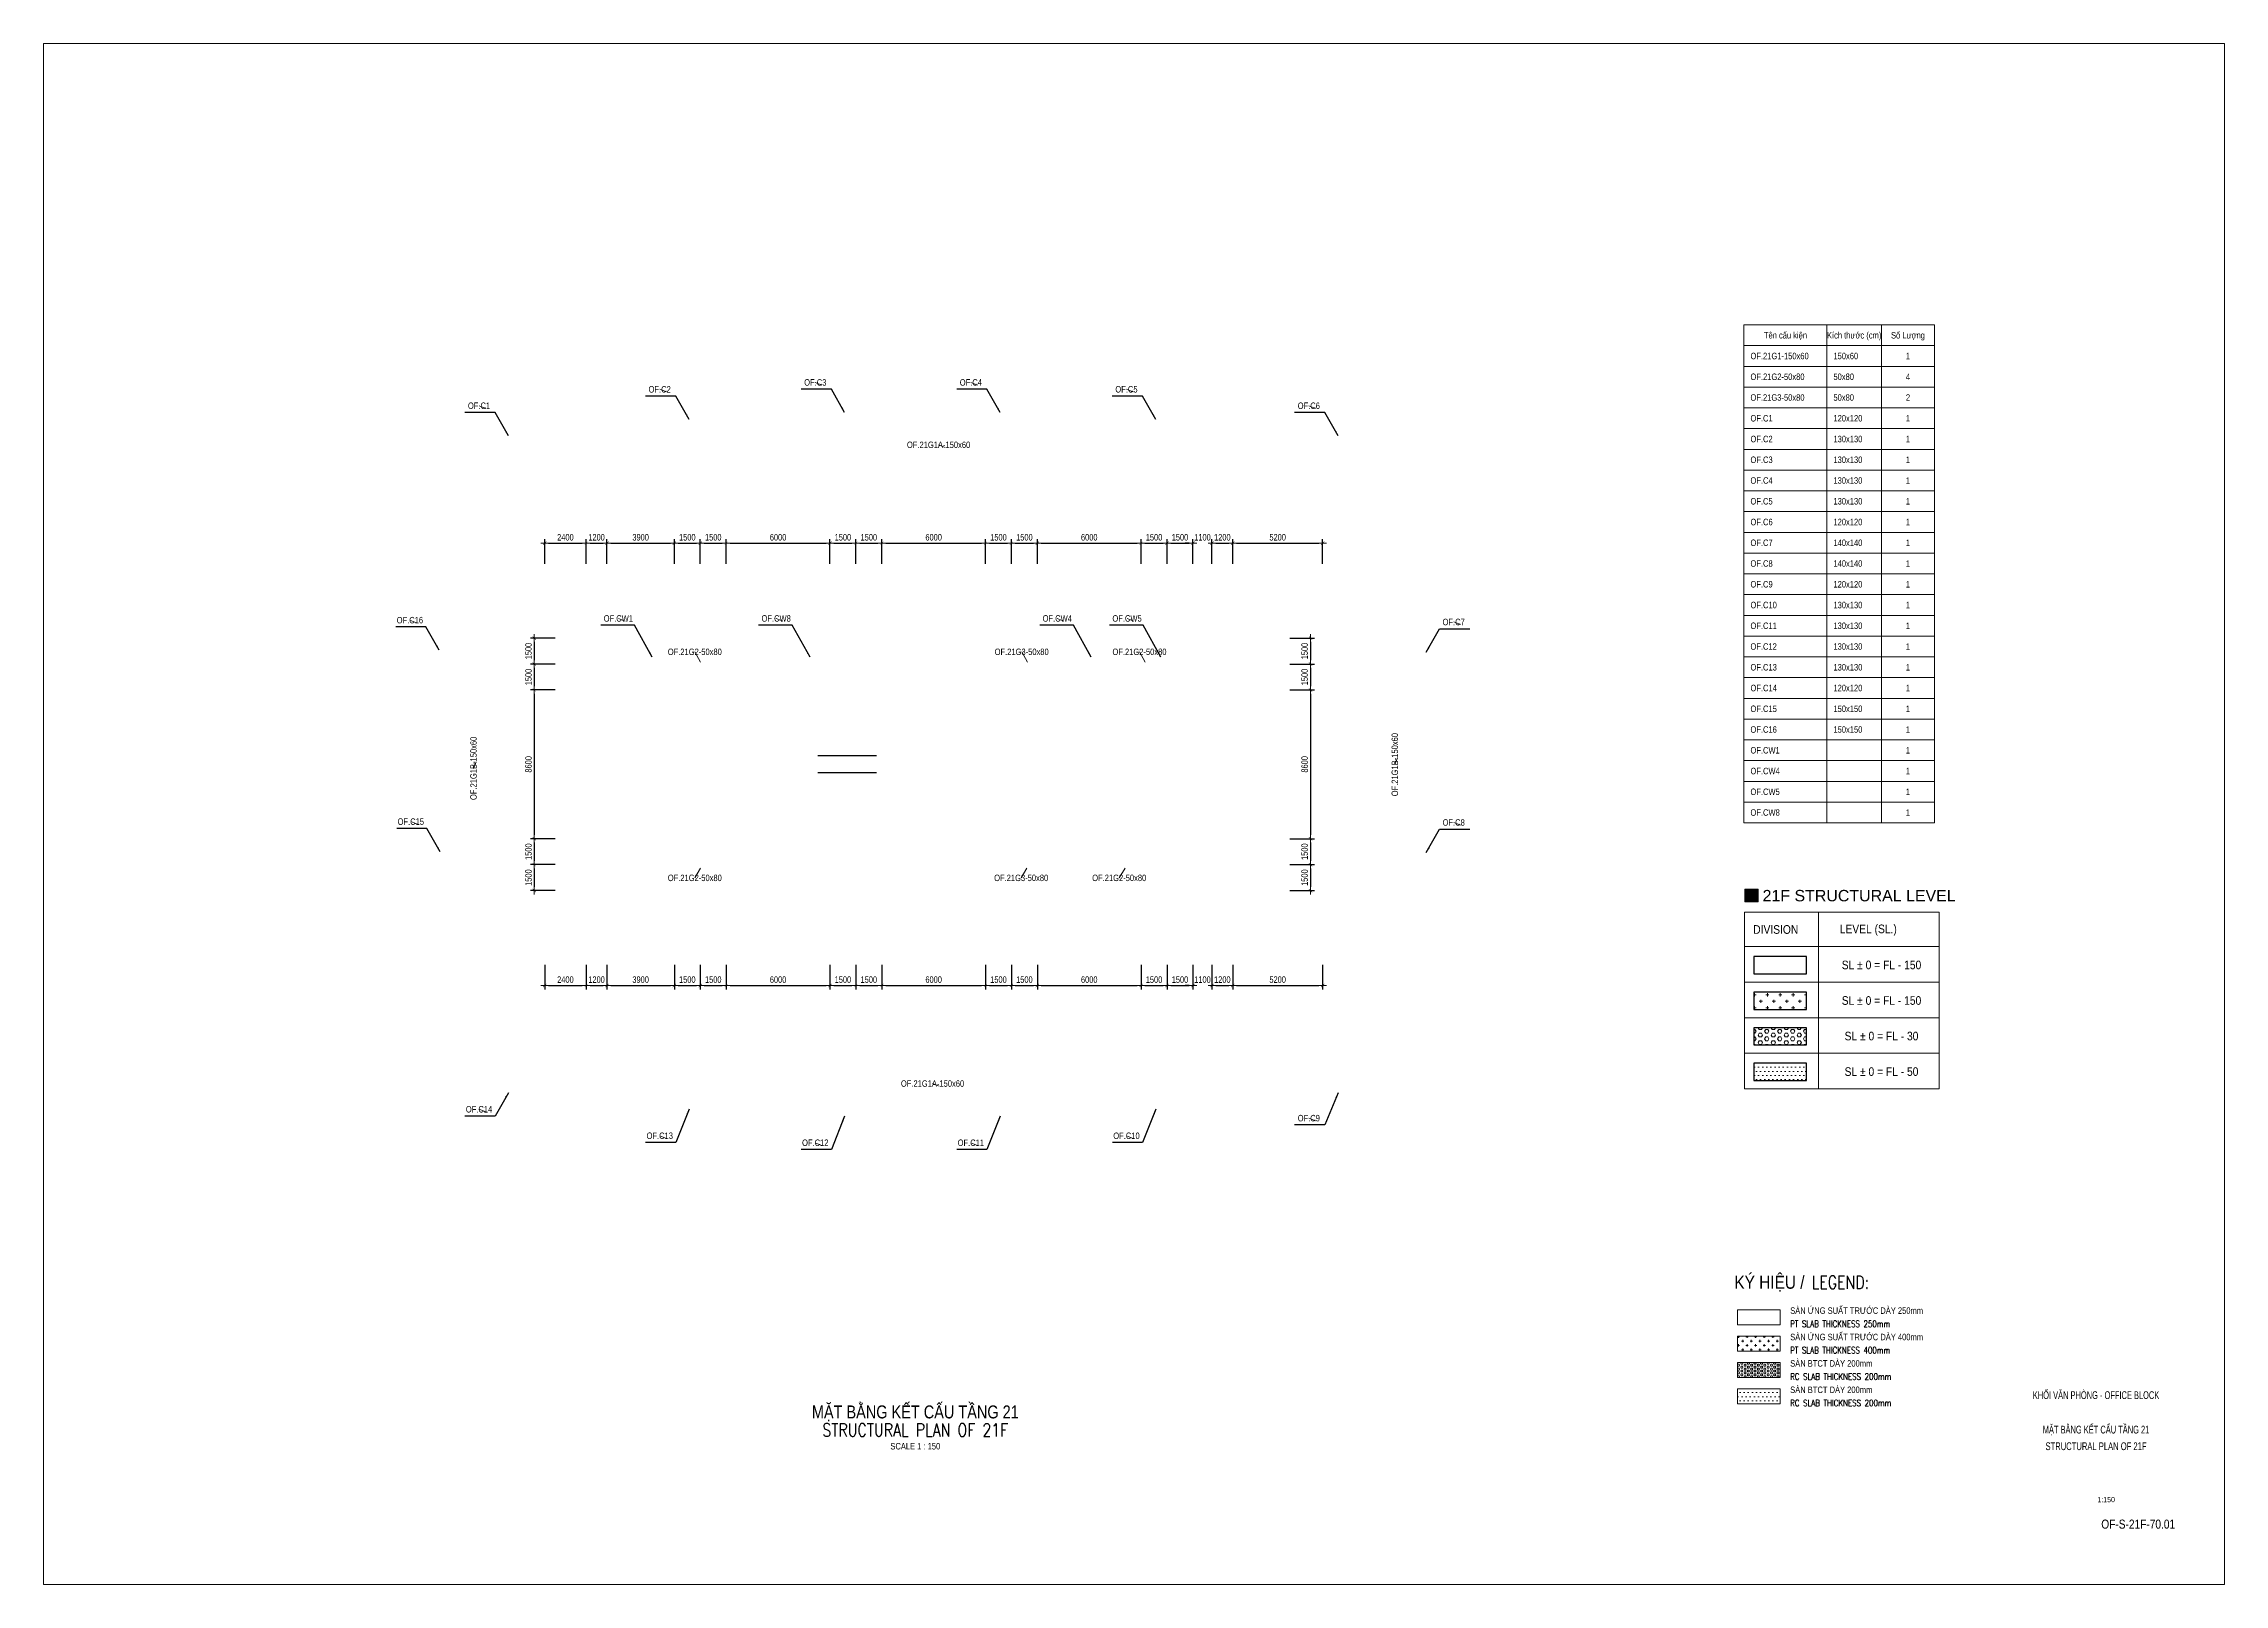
# Paper-space layout 'Layout1' of a CAD drawing. Header units: millimetres. Extents: x 0 to 841, y 0 to 594.
# The model-space entities are those that its viewports show. They can reach past a viewport. Long polylines and large blocks are cut down to what shows.
import ezdxf
from ezdxf.enums import TextEntityAlignment as Align

# ---------------------------------------------------------------- set-up
doc = ezdxf.new("R2010")
doc.units = ezdxf.units.MM
doc.layers.get('0').update_dxf_attribs({"lineweight": 20})
doc.layers.get('Defpoints').update_dxf_attribs({"color": 151, "lineweight": 9})
doc.layers.add('$0$2020-08-14', color=2, linetype='Continuous', plot=False)
for name, color, linetype in [('$0$FOOTING BOTTOM LEVEL$0$@ SL+100 EL-1.3', 11, 'Continuous'), ('$0$FOOTING BOTTOM LEVEL$0$@ SL+300 EL-1.1', 41, 'Continuous'), ('X-CORE_21F$0$A-CON', 2, 'Continuous')]:
    doc.layers.add(name, color=color, linetype=linetype)
for name, color, linetype, lineweight in [('$0$NDC_S_HATCH MATERIAL', 251, 'Continuous', 13), ('$1$NDC_S_THIN LINE', 8, 'Continuous', 9), ('$3$NDC_S_VN TEXT', 7, 'Continuous', 20), ('NDC_S_ANNO', 7, 'Continuous', 20), ('NDC_S_CONTINUOUS', 3, 'Continuous', 20), ('NDC_S_DIM', 1, 'Continuous', 15), ('NDC_S_ENG TEXT', 2, 'Continuous', 20), ('NDC_S_ENG TITLE', 3, 'Continuous', 20), ('NDC_S_HATCH MATERIAL', 8, 'Continuous', 13), ('NDC_S_TEXT SYMBOL', 7, 'Continuous', 20), ('NDC_S_VN TEXT', 7, 'Continuous', 20), ('NDC_S_VN TITLE', 6, 'Continuous', 35), ('NDC_Table', 3, 'Continuous', 20)]:
    doc.layers.add(name, color=color, linetype=linetype, lineweight=lineweight)
doc.styles.add('$0$FOOTING BOTTOM LEVEL$0$AREA MENSURATION$0$Style-Arial', font='arial.ttf')
doc.styles.add('$0$NDC_ARIAL', font='arial.ttf', dxfattribs={"width": 0.85})
doc.styles.add('ARIAL', font='arial.ttf', dxfattribs={"width": 0.8})
doc.styles.add('NDC_ANNO', font='', dxfattribs={"width": 0.8})
doc.styles.add('NDC_ARIAL', font='arial.ttf', dxfattribs={"width": 0.85})
doc.styles.add('NDC_DIM', font='', dxfattribs={"width": 0.75})
doc.styles.add('NDC_EN TXT', font='romans.shx', dxfattribs={"width": 0.8})
doc.styles.add('NDC_VIE TXT', font='arial.ttf', dxfattribs={"width": 0.8})
doc.styles.get('NDC_ANNO').set_extended_font_data('Dotum')
doc.styles.get('NDC_DIM').set_extended_font_data('Dotum')
doc.dimstyles.new('NDC_dim_150', dxfattribs={"dimscale": 150, "dimtxt": 2.5, "dimasz": 1.5, "dimexe": 1.5, "dimexo": 2.5, "dimgap": 1, "dimtad": 1, "dimdec": 0, "dimzin": 0, "dimdsep": 46, "dimtxsty": 'NDC_DIM', "dimblk": 'DIMMARK', "dimcen": 0.09, "dimdle": 1.2, "dimclrd": 1, "dimclre": 1, "dimclrt": 3, "dimadec": 0, "dimazin": 0, "dimtfac": 1, "dimtdec": 0, "dimtix": 1, "dimtofl": 0, "dimtmove": 0, "dimatfit": 3, "dimfxl": 8, "dimfxlon": 1, "dimtolj": 1, "dimtzin": 0, "dimarcsym": 0})
doc.dimstyles.new('NDC_dim_iso', dxfattribs={"dimtxt": 2.5, "dimasz": 1, "dimexe": 1.5, "dimexo": 2.5, "dimgap": 1, "dimtad": 1, "dimdec": 0, "dimzin": 0, "dimdsep": 46, "dimtxsty": 'NDC_DIM', "dimblk": 'DIMMARK', "dimcen": 0.09, "dimdle": 1.2, "dimclrd": 1, "dimclre": 1, "dimclrt": 3, "dimadec": 0, "dimazin": 0, "dimtfac": 1, "dimtdec": 0, "dimtix": 1, "dimtofl": 0, "dimtmove": 0, "dimatfit": 3, "dimfxl": 8, "dimfxlon": 1, "dimtolj": 1, "dimtzin": 0, "dimarcsym": 0})

psp = doc.layouts.get("Layout1")

# ---------------------------------------------------------------- texts
at = {"color": 1, "linetype": 'Continuous', "style": 'NDC_ARIAL', "width": 0.85}
psp.add_text('1:150', height=2, dxfattribs=at).set_placement((795.4, 32.69), align=Align.MIDDLE_CENTER)
at = {"color": 1, "linetype": 'Continuous', "char_height": 3, "style": 'NDC_ARIAL'}
for s, insert, width, attachment_point in [('{\\W0.6;KHỐI VĂN PHÒNG - OFFICE BLOCK}', (791.5, 72.93), 79.0015, 5), ('{\\W0.6;MẶT BẰNG KẾT CẤU TẦNG 21}', (791.5, 61.17), 69.0096, 2), ('{\\W0.7;STRUCTURAL PLAN OF 21F}', (791.5, 51.72), 65.5189, 8)]:
    psp.add_mtext(s, dxfattribs=dict(at, insert=insert, width=width, attachment_point=attachment_point))
at = {"color": 1, "linetype": 'Continuous', "insert": (822, 23.2), "char_height": 3.5, "attachment_point": 6, "style": 'NDC_ARIAL'}
psp.add_mtext('{\\W0.8;OF-S-21F-70.01}', dxfattribs=at)

msp = doc.modelspace()

# ---------------------------------------------------------------- texts
at = {"style": '$0$FOOTING BOTTOM LEVEL$0$AREA MENSURATION$0$Style-Arial'}
msp.add_text('21F STRUCTURAL LEVEL', height=660, dxfattribs=at).set_placement((107151.6, 50737), align=Align.TOP_LEFT)
at = {"layer": 'NDC_S_ENG TEXT', "attachment_point": 1, "line_spacing_factor": 0.7, "style": 'NDC_EN TXT'}
for s, insert, char_height in [('LEGEND:', (109991.3, 28422.3), 750), ('PT SLAB THICKNESS 250mm', (108748.7, 25832.9), 375), ('PT SLAB THICKNESS 400mm', (108748.7, 24306.9), 375), ('RC SLAB THICKNESS 200mm', (108748.7, 22780.9), 375), ('RC SLAB THICKNESS 200mm', (108748.7, 21254.9), 375)]:
    msp.add_mtext_dynamic_manual_height_columns(s, width=11151.525, gutter_width=10, heights=[0], dxfattribs=dict(at, insert=insert, char_height=char_height))
at = {"layer": 'NDC_S_VN TEXT', "style": 'NDC_ARIAL', "width": 0.8}
for s, p in [('Tên cấu kiện', (108474.9, 82813.6)), ('Kích thước (cm)', (112449.9, 82813.6)), ('Số Lượng', (115562.4, 82813.6)), ('1', (115562.4, 81613.6)), ('4', (115562.4, 80413.6)), ('2', (115562.4, 79213.6)), ('1', (115562.4, 78013.6)), ('1', (115562.4, 76813.6)), ('1', (115562.4, 75613.6)), ('1', (115562.4, 74413.6)), ('1', (115562.4, 73213.6)), ('1', (115562.4, 72013.6)), ('1', (115562.4, 70813.6)), ('1', (115562.4, 69613.6)), ('1', (115562.4, 68413.6)), ('1', (115562.4, 67213.6)), ('1', (115562.4, 66013.6)), ('1', (115562.4, 64813.6)), ('1', (115562.4, 63613.6)), ('1', (115562.4, 62413.6)), ('1', (115562.4, 61213.6)), ('1', (115562.4, 60013.6)), ('1', (115562.4, 58813.6)), ('1', (115562.4, 57613.6)), ('1', (115562.4, 56413.6)), ('1', (115562.4, 55213.6))]:
    msp.add_text(s, height=375, dxfattribs=at).set_placement(p, align=Align.MIDDLE_CENTER)
for s, p in [('OF.21G1-150x60', (106449.9, 81613.6)), ('150x60', (111249.9, 81613.6)), ('OF.21G2-50x80', (106449.9, 80413.6)), ('50x80', (111249.9, 80413.6)), ('OF.21G3-50x80', (106449.9, 79213.6)), ('50x80', (111249.9, 79213.6)), ('OF.C1', (106449.9, 78013.6)), ('OF.C2', (106449.9, 76813.6)), ('120x120', (111249.9, 78013.6)), ('130x130', (111249.9, 76813.6)), ('OF.C3', (106449.9, 75613.6)), ('130x130', (111249.9, 75613.6)), ('OF.C4', (106449.9, 74413.6)), ('130x130', (111249.9, 74413.6)), ('OF.C5', (106449.9, 73213.6)), ('130x130', (111249.9, 73213.6)), ('OF.C6', (106449.9, 72013.6)), ('120x120', (111249.9, 72013.6)), ('OF.C7', (106449.9, 70813.6)), ('140x140', (111249.9, 70813.6)), ('OF.C8', (106449.9, 69613.6)), ('140x140', (111249.9, 69613.6)), ('OF.C9', (106449.9, 68413.6)), ('120x120', (111249.9, 68413.6)), ('OF.C10', (106449.9, 67213.6)), ('130x130', (111249.9, 67213.6)), ('OF.C11', (106449.9, 66013.6)), ('130x130', (111249.9, 66013.6)), ('OF.C12', (106449.9, 64813.6)), ('130x130', (111249.9, 64813.6)), ('OF.C13', (106449.9, 63613.6)), ('130x130', (111249.9, 63613.6)), ('OF.C14', (106449.9, 62413.6)), ('120x120', (111249.9, 62413.6)), ('OF.C15', (106449.9, 61213.6)), ('150x150', (111249.9, 61213.6)), ('OF.C16', (106449.9, 60013.6)), ('150x150', (111249.9, 60013.6)), ('OF.CW1', (106449.9, 58813.6)), ('OF.CW4', (106449.9, 57613.6)), ('OF.CW5', (106449.9, 56413.6)), ('OF.CW8', (106449.9, 55213.6))]:
    msp.add_text(s, height=375, dxfattribs=at).set_placement(p, align=Align.MIDDLE_LEFT)
at = {"layer": 'NDC_S_VN TEXT', "style": 'NDC_VIE TXT', "width": 0.85}
msp.add_text('KÝ HIỆU /', height=750, dxfattribs=at).set_placement((105519.3, 28422.3), align=Align.TOP_LEFT)
at = {"layer": 'NDC_S_VN TEXT', "char_height": 375, "attachment_point": 1, "style": 'NDC_VIE TXT'}
for s, insert in [('SÀN ỨNG SUẤT TRƯỚC DÀY 250mm', (108748.7, 26596.4)), ('SÀN ỨNG SUẤT TRƯỚC DÀY 400mm', (108748.7, 25070.4)), ('SÀN BTCT DÀY 200mm', (108748.7, 23544.4)), ('SÀN BTCT DÀY 200mm', (108748.7, 22018.4))]:
    msp.add_mtext_dynamic_manual_height_columns(s, width=8485.707, gutter_width=10, heights=[0], dxfattribs=dict(at, insert=insert))

# ---------------------------------------------------------------- blocks, each defined once
blk = doc.blocks.new('Drawing name_symbol')
at = {"layer": 'NDC_S_ENG TITLE', "style": 'NDC_EN TXT', "width": 0.8}
blk.add_attdef('SECTDET1', text='', height=5, dxfattribs=at).set_placement((0, 1.01), align=Align.CENTER)
at = {"layer": 'NDC_S_TEXT SYMBOL', "lineweight": 25, "style": 'NDC_ANNO', "width": 0.8}
blk.add_attdef('SSCALE', text='', height=2.5, dxfattribs=at).set_placement((0, -4), align=Align.CENTER)
at = {"layer": 'NDC_S_VN TITLE', "style": 'NDC_VIE TXT', "width": 0.8}
blk.add_attdef('SECTDET2', text='', height=5, dxfattribs=at).set_placement((0, 7.97), align=Align.CENTER)
blk = doc.blocks.new('DIMMARK')
at = {"layer": 'NDC_S_DIM', "color": 1}
blk.add_line((-1.5, 0), (1, 0), dxfattribs=at)
at = {"layer": 'NDC_S_DIM', "color": 2, "const_width": 0.1}
blk.add_lwpolyline([(-0.42, -0.42), (0.42, 0.42)], dxfattribs=at)
blk = doc.blocks.new('*D226')
at = {"layer": 'Defpoints', "color": 0, "transparency": 16777216}
for p in [(39100, 70789), (36700, 64200), (39100, 62300)]:
    blk.add_point(p, dxfattribs=at)
at = {"layer": 'NDC_S_DIM', "color": 1, "lineweight": -2, "transparency": 16777216}
for p, q in [((36700, 69589), (36700, 71014)), ((36925, 70789), (38875, 70789)), ((39100, 69589), (39100, 71014))]:
    blk.add_line(p, q, dxfattribs=at)
at = {"layer": 'NDC_S_DIM', "color": 1, "lineweight": -2, "transparency": 16777216, "xscale": 225, "yscale": 225, "zscale": 225, "rotation": 180}
blk.add_blockref('DIMMARK', (36700, 70789), dxfattribs=at)
at = {"layer": 'NDC_S_DIM', "color": 1, "lineweight": -2, "transparency": 16777216, "xscale": 225, "yscale": 225, "zscale": 225}
blk.add_blockref('DIMMARK', (39100, 70789), dxfattribs=at)
at = {"layer": 'NDC_S_DIM', "color": 3, "transparency": 16777216, "insert": (37900, 71127), "char_height": 375, "attachment_point": 5, "style": 'NDC_DIM'}
blk.add_mtext('\\A1;2400', dxfattribs=at)
blk = doc.blocks.new('*D227')
at = {"layer": 'Defpoints', "color": 0, "transparency": 16777216}
for p in [(45700, 70789), (44200, 64200), (45700, 64200)]:
    blk.add_point(p, dxfattribs=at)
at = {"layer": 'NDC_S_DIM', "color": 1, "lineweight": -2, "transparency": 16777216}
for p, q in [((44200, 69589), (44200, 71014)), ((44425, 70789), (45475, 70789)), ((45700, 69589), (45700, 71014))]:
    blk.add_line(p, q, dxfattribs=at)
at = {"layer": 'NDC_S_DIM', "color": 1, "lineweight": -2, "transparency": 16777216, "xscale": 225, "yscale": 225, "zscale": 225, "rotation": 180}
blk.add_blockref('DIMMARK', (44200, 70789), dxfattribs=at)
at = {"layer": 'NDC_S_DIM', "color": 1, "lineweight": -2, "transparency": 16777216, "xscale": 225, "yscale": 225, "zscale": 225}
blk.add_blockref('DIMMARK', (45700, 70789), dxfattribs=at)
at = {"layer": 'NDC_S_DIM', "color": 3, "transparency": 16777216, "insert": (44950, 71127), "char_height": 375, "attachment_point": 5, "style": 'NDC_DIM'}
blk.add_mtext('\\A1;1500', dxfattribs=at)
blk = doc.blocks.new('*D228')
at = {"layer": 'Defpoints', "color": 0, "transparency": 16777216}
for p in [(47200, 70789), (45700, 64200), (47200, 64200)]:
    blk.add_point(p, dxfattribs=at)
at = {"layer": 'NDC_S_DIM', "color": 1, "lineweight": -2, "transparency": 16777216}
for p, q in [((45700, 69589), (45700, 71014)), ((45925, 70789), (46975, 70789)), ((47200, 69589), (47200, 71014))]:
    blk.add_line(p, q, dxfattribs=at)
at = {"layer": 'NDC_S_DIM', "color": 1, "lineweight": -2, "transparency": 16777216, "xscale": 225, "yscale": 225, "zscale": 225, "rotation": 180}
blk.add_blockref('DIMMARK', (45700, 70789), dxfattribs=at)
at = {"layer": 'NDC_S_DIM', "color": 1, "lineweight": -2, "transparency": 16777216, "xscale": 225, "yscale": 225, "zscale": 225}
blk.add_blockref('DIMMARK', (47200, 70789), dxfattribs=at)
at = {"layer": 'NDC_S_DIM', "color": 3, "transparency": 16777216, "insert": (46450, 71127), "char_height": 375, "attachment_point": 5, "style": 'NDC_DIM'}
blk.add_mtext('\\A1;1500', dxfattribs=at)
blk = doc.blocks.new('*D229')
at = {"layer": 'Defpoints', "color": 0, "transparency": 16777216}
for p in [(53200, 70789), (47200, 64200), (53200, 64200)]:
    blk.add_point(p, dxfattribs=at)
at = {"layer": 'NDC_S_DIM', "color": 1, "lineweight": -2, "transparency": 16777216}
for p, q in [((47200, 69589), (47200, 71014)), ((47425, 70789), (52975, 70789)), ((53200, 69589), (53200, 71014))]:
    blk.add_line(p, q, dxfattribs=at)
at = {"layer": 'NDC_S_DIM', "color": 1, "lineweight": -2, "transparency": 16777216, "xscale": 225, "yscale": 225, "zscale": 225, "rotation": 180}
blk.add_blockref('DIMMARK', (47200, 70789), dxfattribs=at)
at = {"layer": 'NDC_S_DIM', "color": 1, "lineweight": -2, "transparency": 16777216, "xscale": 225, "yscale": 225, "zscale": 225}
blk.add_blockref('DIMMARK', (53200, 70789), dxfattribs=at)
at = {"layer": 'NDC_S_DIM', "color": 3, "transparency": 16777216, "insert": (50200, 71127), "char_height": 375, "attachment_point": 5, "style": 'NDC_DIM'}
blk.add_mtext('\\A1;6000', dxfattribs=at)
blk = doc.blocks.new('*D230')
at = {"layer": 'Defpoints', "color": 0, "transparency": 16777216}
for p in [(54700, 70789), (53200, 64200), (54700, 64200)]:
    blk.add_point(p, dxfattribs=at)
at = {"layer": 'NDC_S_DIM', "color": 1, "lineweight": -2, "transparency": 16777216}
for p, q in [((53200, 69589), (53200, 71014)), ((53425, 70789), (54475, 70789)), ((54700, 69589), (54700, 71014))]:
    blk.add_line(p, q, dxfattribs=at)
at = {"layer": 'NDC_S_DIM', "color": 1, "lineweight": -2, "transparency": 16777216, "xscale": 225, "yscale": 225, "zscale": 225, "rotation": 180}
blk.add_blockref('DIMMARK', (53200, 70789), dxfattribs=at)
at = {"layer": 'NDC_S_DIM', "color": 1, "lineweight": -2, "transparency": 16777216, "xscale": 225, "yscale": 225, "zscale": 225}
blk.add_blockref('DIMMARK', (54700, 70789), dxfattribs=at)
at = {"layer": 'NDC_S_DIM', "color": 3, "transparency": 16777216, "insert": (53950, 71127), "char_height": 375, "attachment_point": 5, "style": 'NDC_DIM'}
blk.add_mtext('\\A1;1500', dxfattribs=at)
blk = doc.blocks.new('*D231')
at = {"layer": 'Defpoints', "color": 0, "transparency": 16777216}
for p in [(62200, 70789), (56200, 64200), (62200, 64200)]:
    blk.add_point(p, dxfattribs=at)
at = {"layer": 'NDC_S_DIM', "color": 1, "lineweight": -2, "transparency": 16777216}
for p, q in [((56200, 69589), (56200, 71014)), ((56425, 70789), (61975, 70789)), ((62200, 69589), (62200, 71014))]:
    blk.add_line(p, q, dxfattribs=at)
at = {"layer": 'NDC_S_DIM', "color": 1, "lineweight": -2, "transparency": 16777216, "xscale": 225, "yscale": 225, "zscale": 225, "rotation": 180}
blk.add_blockref('DIMMARK', (56200, 70789), dxfattribs=at)
at = {"layer": 'NDC_S_DIM', "color": 1, "lineweight": -2, "transparency": 16777216, "xscale": 225, "yscale": 225, "zscale": 225}
blk.add_blockref('DIMMARK', (62200, 70789), dxfattribs=at)
at = {"layer": 'NDC_S_DIM', "color": 3, "transparency": 16777216, "insert": (59200, 71127), "char_height": 375, "attachment_point": 5, "style": 'NDC_DIM'}
blk.add_mtext('\\A1;6000', dxfattribs=at)
blk = doc.blocks.new('*D232')
at = {"layer": 'Defpoints', "color": 0, "transparency": 16777216}
for p in [(63700, 70789), (62200, 64200), (63700, 64200)]:
    blk.add_point(p, dxfattribs=at)
at = {"layer": 'NDC_S_DIM', "color": 1, "lineweight": -2, "transparency": 16777216}
for p, q in [((62200, 69589), (62200, 71014)), ((62425, 70789), (63475, 70789)), ((63700, 69589), (63700, 71014))]:
    blk.add_line(p, q, dxfattribs=at)
at = {"layer": 'NDC_S_DIM', "color": 1, "lineweight": -2, "transparency": 16777216, "xscale": 225, "yscale": 225, "zscale": 225, "rotation": 180}
blk.add_blockref('DIMMARK', (62200, 70789), dxfattribs=at)
at = {"layer": 'NDC_S_DIM', "color": 1, "lineweight": -2, "transparency": 16777216, "xscale": 225, "yscale": 225, "zscale": 225}
blk.add_blockref('DIMMARK', (63700, 70789), dxfattribs=at)
at = {"layer": 'NDC_S_DIM', "color": 3, "transparency": 16777216, "insert": (62950, 71127), "char_height": 375, "attachment_point": 5, "style": 'NDC_DIM'}
blk.add_mtext('\\A1;1500', dxfattribs=at)
blk = doc.blocks.new('*D233')
at = {"layer": 'Defpoints', "color": 0, "transparency": 16777216}
for p in [(65200, 70789), (63700, 64200), (65200, 64200)]:
    blk.add_point(p, dxfattribs=at)
at = {"layer": 'NDC_S_DIM', "color": 1, "lineweight": -2, "transparency": 16777216}
for p, q in [((63700, 69589), (63700, 71014)), ((63925, 70789), (64975, 70789)), ((65200, 69589), (65200, 71014))]:
    blk.add_line(p, q, dxfattribs=at)
at = {"layer": 'NDC_S_DIM', "color": 1, "lineweight": -2, "transparency": 16777216, "xscale": 225, "yscale": 225, "zscale": 225, "rotation": 180}
blk.add_blockref('DIMMARK', (63700, 70789), dxfattribs=at)
at = {"layer": 'NDC_S_DIM', "color": 1, "lineweight": -2, "transparency": 16777216, "xscale": 225, "yscale": 225, "zscale": 225}
blk.add_blockref('DIMMARK', (65200, 70789), dxfattribs=at)
at = {"layer": 'NDC_S_DIM', "color": 3, "transparency": 16777216, "insert": (64450, 71127), "char_height": 375, "attachment_point": 5, "style": 'NDC_DIM'}
blk.add_mtext('\\A1;1500', dxfattribs=at)
blk = doc.blocks.new('*D234')
at = {"layer": 'Defpoints', "color": 0, "transparency": 16777216}
for p in [(71200, 70789), (65200, 64200), (71200, 64200)]:
    blk.add_point(p, dxfattribs=at)
at = {"layer": 'NDC_S_DIM', "color": 1, "lineweight": -2, "transparency": 16777216}
for p, q in [((65200, 69589), (65200, 71014)), ((65425, 70789), (70975, 70789)), ((71200, 69589), (71200, 71014))]:
    blk.add_line(p, q, dxfattribs=at)
at = {"layer": 'NDC_S_DIM', "color": 1, "lineweight": -2, "transparency": 16777216, "xscale": 225, "yscale": 225, "zscale": 225, "rotation": 180}
blk.add_blockref('DIMMARK', (65200, 70789), dxfattribs=at)
at = {"layer": 'NDC_S_DIM', "color": 1, "lineweight": -2, "transparency": 16777216, "xscale": 225, "yscale": 225, "zscale": 225}
blk.add_blockref('DIMMARK', (71200, 70789), dxfattribs=at)
at = {"layer": 'NDC_S_DIM', "color": 3, "transparency": 16777216, "insert": (68200, 71127), "char_height": 375, "attachment_point": 5, "style": 'NDC_DIM'}
blk.add_mtext('\\A1;6000', dxfattribs=at)
blk = doc.blocks.new('*D235')
at = {"layer": 'Defpoints', "color": 0, "transparency": 16777216}
for p in [(72700, 70789), (71200, 64200), (72700, 64200)]:
    blk.add_point(p, dxfattribs=at)
at = {"layer": 'NDC_S_DIM', "color": 1, "lineweight": -2, "transparency": 16777216}
for p, q in [((71200, 69589), (71200, 71014)), ((71425, 70789), (72475, 70789)), ((72700, 69589), (72700, 71014))]:
    blk.add_line(p, q, dxfattribs=at)
at = {"layer": 'NDC_S_DIM', "color": 1, "lineweight": -2, "transparency": 16777216, "xscale": 225, "yscale": 225, "zscale": 225, "rotation": 180}
blk.add_blockref('DIMMARK', (71200, 70789), dxfattribs=at)
at = {"layer": 'NDC_S_DIM', "color": 1, "lineweight": -2, "transparency": 16777216, "xscale": 225, "yscale": 225, "zscale": 225}
blk.add_blockref('DIMMARK', (72700, 70789), dxfattribs=at)
at = {"layer": 'NDC_S_DIM', "color": 3, "transparency": 16777216, "insert": (71950, 71127), "char_height": 375, "attachment_point": 5, "style": 'NDC_DIM'}
blk.add_mtext('\\A1;1500', dxfattribs=at)
blk = doc.blocks.new('*D236')
at = {"layer": 'Defpoints', "color": 0, "transparency": 16777216}
for p in [(74200, 70789), (72700, 64200), (74200, 64200)]:
    blk.add_point(p, dxfattribs=at)
at = {"layer": 'NDC_S_DIM', "color": 1, "lineweight": -2, "transparency": 16777216}
for p, q in [((72700, 69589), (72700, 71014)), ((72925, 70789), (73975, 70789)), ((74200, 69589), (74200, 71014))]:
    blk.add_line(p, q, dxfattribs=at)
at = {"layer": 'NDC_S_DIM', "color": 1, "lineweight": -2, "transparency": 16777216, "xscale": 225, "yscale": 225, "zscale": 225, "rotation": 180}
blk.add_blockref('DIMMARK', (72700, 70789), dxfattribs=at)
at = {"layer": 'NDC_S_DIM', "color": 1, "lineweight": -2, "transparency": 16777216, "xscale": 225, "yscale": 225, "zscale": 225}
blk.add_blockref('DIMMARK', (74200, 70789), dxfattribs=at)
at = {"layer": 'NDC_S_DIM', "color": 3, "transparency": 16777216, "insert": (73450, 71127), "char_height": 375, "attachment_point": 5, "style": 'NDC_DIM'}
blk.add_mtext('\\A1;1500', dxfattribs=at)
blk = doc.blocks.new('*D237')
at = {"layer": 'Defpoints', "color": 0, "transparency": 16777216}
for p in [(76500, 70789), (75300, 64200), (76500, 62300)]:
    blk.add_point(p, dxfattribs=at)
at = {"layer": 'NDC_S_DIM', "color": 1, "lineweight": -2, "transparency": 16777216}
for p, q in [((75300, 69589), (75300, 71014)), ((75525, 70789), (76275, 70789)), ((76500, 69589), (76500, 71014))]:
    blk.add_line(p, q, dxfattribs=at)
at = {"layer": 'NDC_S_DIM', "color": 1, "lineweight": -2, "transparency": 16777216, "xscale": 225, "yscale": 225, "zscale": 225, "rotation": 180}
blk.add_blockref('DIMMARK', (75300, 70789), dxfattribs=at)
at = {"layer": 'NDC_S_DIM', "color": 1, "lineweight": -2, "transparency": 16777216, "xscale": 225, "yscale": 225, "zscale": 225}
blk.add_blockref('DIMMARK', (76500, 70789), dxfattribs=at)
at = {"layer": 'NDC_S_DIM', "color": 3, "transparency": 16777216, "insert": (75900, 71127), "char_height": 375, "attachment_point": 5, "style": 'NDC_DIM'}
blk.add_mtext('\\A1;1200', dxfattribs=at)
blk = doc.blocks.new('*D238')
at = {"layer": 'Defpoints', "color": 0, "transparency": 16777216}
for p in [(74200, 65300), (74200, 63800), (81000, 63800)]:
    blk.add_point(p, dxfattribs=at)
at = {"layer": 'NDC_S_DIM', "color": 1, "lineweight": -2, "transparency": 16777216}
for p, q in [((79800, 65300), (81225, 65300)), ((81000, 65075), (81000, 64025)), ((79800, 63800), (81225, 63800))]:
    blk.add_line(p, q, dxfattribs=at)
at = {"layer": 'NDC_S_DIM', "color": 1, "lineweight": -2, "transparency": 16777216, "xscale": 225, "yscale": 225, "zscale": 225}
for p, rotation in [((81000, 65300), 90), ((81000, 63800), 270)]:
    blk.add_blockref('DIMMARK', p, dxfattribs=dict(at, rotation=rotation))
at = {"layer": 'NDC_S_DIM', "color": 3, "transparency": 16777216, "insert": (80662, 64550), "char_height": 375, "attachment_point": 5, "rotation": 90, "style": 'NDC_DIM'}
blk.add_mtext('\\A1;1500', dxfattribs=at)
blk = doc.blocks.new('*D239')
at = {"layer": 'Defpoints', "color": 0, "transparency": 16777216}
for p in [(74200, 63800), (74200, 62300), (81000, 62300)]:
    blk.add_point(p, dxfattribs=at)
at = {"layer": 'NDC_S_DIM', "color": 1, "lineweight": -2, "transparency": 16777216}
for p, q in [((79800, 63800), (81225, 63800)), ((81000, 63575), (81000, 62525)), ((79800, 62300), (81225, 62300))]:
    blk.add_line(p, q, dxfattribs=at)
at = {"layer": 'NDC_S_DIM', "color": 1, "lineweight": -2, "transparency": 16777216, "xscale": 225, "yscale": 225, "zscale": 225}
for p, rotation in [((81000, 63800), 90), ((81000, 62300), 270)]:
    blk.add_blockref('DIMMARK', p, dxfattribs=dict(at, rotation=rotation))
at = {"layer": 'NDC_S_DIM', "color": 3, "transparency": 16777216, "insert": (80662, 63050), "char_height": 375, "attachment_point": 5, "rotation": 90, "style": 'NDC_DIM'}
blk.add_mtext('\\A1;1500', dxfattribs=at)
blk = doc.blocks.new('*D240')
at = {"layer": 'Defpoints', "color": 0, "transparency": 16777216}
for p in [(74200, 62300), (74200, 53700), (81000, 53700)]:
    blk.add_point(p, dxfattribs=at)
at = {"layer": 'NDC_S_DIM', "color": 1, "lineweight": -2, "transparency": 16777216}
for p, q in [((79800, 62300), (81225, 62300)), ((81000, 62075), (81000, 53925)), ((79800, 53700), (81225, 53700))]:
    blk.add_line(p, q, dxfattribs=at)
at = {"layer": 'NDC_S_DIM', "color": 1, "lineweight": -2, "transparency": 16777216, "xscale": 225, "yscale": 225, "zscale": 225}
for p, rotation in [((81000, 62300), 90), ((81000, 53700), 270)]:
    blk.add_blockref('DIMMARK', p, dxfattribs=dict(at, rotation=rotation))
at = {"layer": 'NDC_S_DIM', "color": 3, "transparency": 16777216, "insert": (80662, 58000), "char_height": 375, "attachment_point": 5, "rotation": 90, "style": 'NDC_DIM'}
blk.add_mtext('\\A1;8600', dxfattribs=at)
blk = doc.blocks.new('*D241')
at = {"layer": 'Defpoints', "color": 0, "transparency": 16777216}
for p in [(74200, 53700), (74200, 52200), (81000, 52200)]:
    blk.add_point(p, dxfattribs=at)
at = {"layer": 'NDC_S_DIM', "color": 1, "lineweight": -2, "transparency": 16777216}
for p, q in [((79800, 53700), (81225, 53700)), ((81000, 53475), (81000, 52425)), ((79800, 52200), (81225, 52200))]:
    blk.add_line(p, q, dxfattribs=at)
at = {"layer": 'NDC_S_DIM', "color": 1, "lineweight": -2, "transparency": 16777216, "xscale": 225, "yscale": 225, "zscale": 225}
for p, rotation in [((81000, 53700), 90), ((81000, 52200), 270)]:
    blk.add_blockref('DIMMARK', p, dxfattribs=dict(at, rotation=rotation))
at = {"layer": 'NDC_S_DIM', "color": 3, "transparency": 16777216, "insert": (80662, 52950), "char_height": 375, "attachment_point": 5, "rotation": 90, "style": 'NDC_DIM'}
blk.add_mtext('\\A1;1500', dxfattribs=at)
blk = doc.blocks.new('*D242')
at = {"layer": 'Defpoints', "color": 0, "transparency": 16777216}
for p in [(74200, 52200), (74200, 50700), (81000, 50700)]:
    blk.add_point(p, dxfattribs=at)
at = {"layer": 'NDC_S_DIM', "color": 1, "lineweight": -2, "transparency": 16777216}
for p, q in [((79800, 52200), (81225, 52200)), ((81000, 51975), (81000, 50925)), ((79800, 50700), (81225, 50700))]:
    blk.add_line(p, q, dxfattribs=at)
at = {"layer": 'NDC_S_DIM', "color": 1, "lineweight": -2, "transparency": 16777216, "xscale": 225, "yscale": 225, "zscale": 225}
for p, rotation in [((81000, 52200), 90), ((81000, 50700), 270)]:
    blk.add_blockref('DIMMARK', p, dxfattribs=dict(at, rotation=rotation))
at = {"layer": 'NDC_S_DIM', "color": 3, "transparency": 16777216, "insert": (80662, 51450), "char_height": 375, "attachment_point": 5, "rotation": 90, "style": 'NDC_DIM'}
blk.add_mtext('\\A1;1500', dxfattribs=at)
blk = doc.blocks.new('*D243')
at = {"layer": 'Defpoints', "color": 0, "transparency": 16777216}
for p in [(56200, 70789), (54700, 64200), (56200, 64200)]:
    blk.add_point(p, dxfattribs=at)
at = {"layer": 'NDC_S_DIM', "color": 1, "lineweight": -2, "transparency": 16777216}
for p, q in [((54700, 69589), (54700, 71014)), ((54925, 70789), (55975, 70789)), ((56200, 69589), (56200, 71014))]:
    blk.add_line(p, q, dxfattribs=at)
at = {"layer": 'NDC_S_DIM', "color": 1, "lineweight": -2, "transparency": 16777216, "xscale": 225, "yscale": 225, "zscale": 225, "rotation": 180}
blk.add_blockref('DIMMARK', (54700, 70789), dxfattribs=at)
at = {"layer": 'NDC_S_DIM', "color": 1, "lineweight": -2, "transparency": 16777216, "xscale": 225, "yscale": 225, "zscale": 225}
blk.add_blockref('DIMMARK', (56200, 70789), dxfattribs=at)
at = {"layer": 'NDC_S_DIM', "color": 3, "transparency": 16777216, "insert": (55450, 71127), "char_height": 375, "attachment_point": 5, "style": 'NDC_DIM'}
blk.add_mtext('\\A1;1500', dxfattribs=at)
blk = doc.blocks.new('*D246')
at = {"layer": 'Defpoints', "color": 0, "transparency": 16777216}
for p in [(39100, 53700), (36700, 51800), (39100, 45211)]:
    blk.add_point(p, dxfattribs=at)
at = {"layer": 'NDC_S_DIM', "color": 1, "lineweight": -2, "transparency": 16777216}
for p, q in [((36700, 46411), (36700, 44986)), ((39100, 46411), (39100, 44986)), ((36925, 45211), (38875, 45211))]:
    blk.add_line(p, q, dxfattribs=at)
at = {"layer": 'NDC_S_DIM', "color": 1, "lineweight": -2, "transparency": 16777216, "xscale": 225, "yscale": 225, "zscale": 225, "rotation": 180}
blk.add_blockref('DIMMARK', (36700, 45211), dxfattribs=at)
at = {"layer": 'NDC_S_DIM', "color": 1, "lineweight": -2, "transparency": 16777216, "xscale": 225, "yscale": 225, "zscale": 225}
blk.add_blockref('DIMMARK', (39100, 45211), dxfattribs=at)
at = {"layer": 'NDC_S_DIM', "color": 3, "transparency": 16777216, "insert": (37900, 45548), "char_height": 375, "attachment_point": 5, "style": 'NDC_DIM'}
blk.add_mtext('\\A1;2400', dxfattribs=at)
blk = doc.blocks.new('*D247')
at = {"layer": 'Defpoints', "color": 0, "transparency": 16777216}
for p in [(44200, 51800), (45700, 51800), (45700, 45211)]:
    blk.add_point(p, dxfattribs=at)
at = {"layer": 'NDC_S_DIM', "color": 1, "lineweight": -2, "transparency": 16777216}
for p, q in [((44200, 46411), (44200, 44986)), ((45700, 46411), (45700, 44986)), ((44425, 45211), (45475, 45211))]:
    blk.add_line(p, q, dxfattribs=at)
at = {"layer": 'NDC_S_DIM', "color": 1, "lineweight": -2, "transparency": 16777216, "xscale": 225, "yscale": 225, "zscale": 225, "rotation": 180}
blk.add_blockref('DIMMARK', (44200, 45211), dxfattribs=at)
at = {"layer": 'NDC_S_DIM', "color": 1, "lineweight": -2, "transparency": 16777216, "xscale": 225, "yscale": 225, "zscale": 225}
blk.add_blockref('DIMMARK', (45700, 45211), dxfattribs=at)
at = {"layer": 'NDC_S_DIM', "color": 3, "transparency": 16777216, "insert": (44950, 45548), "char_height": 375, "attachment_point": 5, "style": 'NDC_DIM'}
blk.add_mtext('\\A1;1500', dxfattribs=at)
blk = doc.blocks.new('*D248')
at = {"layer": 'Defpoints', "color": 0, "transparency": 16777216}
for p in [(45700, 51800), (47200, 51800), (47200, 45211)]:
    blk.add_point(p, dxfattribs=at)
at = {"layer": 'NDC_S_DIM', "color": 1, "lineweight": -2, "transparency": 16777216}
for p, q in [((45700, 46411), (45700, 44986)), ((47200, 46411), (47200, 44986)), ((45925, 45211), (46975, 45211))]:
    blk.add_line(p, q, dxfattribs=at)
at = {"layer": 'NDC_S_DIM', "color": 1, "lineweight": -2, "transparency": 16777216, "xscale": 225, "yscale": 225, "zscale": 225, "rotation": 180}
blk.add_blockref('DIMMARK', (45700, 45211), dxfattribs=at)
at = {"layer": 'NDC_S_DIM', "color": 1, "lineweight": -2, "transparency": 16777216, "xscale": 225, "yscale": 225, "zscale": 225}
blk.add_blockref('DIMMARK', (47200, 45211), dxfattribs=at)
at = {"layer": 'NDC_S_DIM', "color": 3, "transparency": 16777216, "insert": (46450, 45548), "char_height": 375, "attachment_point": 5, "style": 'NDC_DIM'}
blk.add_mtext('\\A1;1500', dxfattribs=at)
blk = doc.blocks.new('*D249')
at = {"layer": 'Defpoints', "color": 0, "transparency": 16777216}
for p in [(47200, 51800), (53200, 51800), (53200, 45211)]:
    blk.add_point(p, dxfattribs=at)
at = {"layer": 'NDC_S_DIM', "color": 1, "lineweight": -2, "transparency": 16777216}
for p, q in [((47200, 46411), (47200, 44986)), ((53200, 46411), (53200, 44986)), ((47425, 45211), (52975, 45211))]:
    blk.add_line(p, q, dxfattribs=at)
at = {"layer": 'NDC_S_DIM', "color": 1, "lineweight": -2, "transparency": 16777216, "xscale": 225, "yscale": 225, "zscale": 225, "rotation": 180}
blk.add_blockref('DIMMARK', (47200, 45211), dxfattribs=at)
at = {"layer": 'NDC_S_DIM', "color": 1, "lineweight": -2, "transparency": 16777216, "xscale": 225, "yscale": 225, "zscale": 225}
blk.add_blockref('DIMMARK', (53200, 45211), dxfattribs=at)
at = {"layer": 'NDC_S_DIM', "color": 3, "transparency": 16777216, "insert": (50200, 45548), "char_height": 375, "attachment_point": 5, "style": 'NDC_DIM'}
blk.add_mtext('\\A1;6000', dxfattribs=at)
blk = doc.blocks.new('*D250')
at = {"layer": 'Defpoints', "color": 0, "transparency": 16777216}
for p in [(53200, 51800), (54700, 51800), (54700, 45211)]:
    blk.add_point(p, dxfattribs=at)
at = {"layer": 'NDC_S_DIM', "color": 1, "lineweight": -2, "transparency": 16777216}
for p, q in [((53200, 46411), (53200, 44986)), ((54700, 46411), (54700, 44986)), ((53425, 45211), (54475, 45211))]:
    blk.add_line(p, q, dxfattribs=at)
at = {"layer": 'NDC_S_DIM', "color": 1, "lineweight": -2, "transparency": 16777216, "xscale": 225, "yscale": 225, "zscale": 225, "rotation": 180}
blk.add_blockref('DIMMARK', (53200, 45211), dxfattribs=at)
at = {"layer": 'NDC_S_DIM', "color": 1, "lineweight": -2, "transparency": 16777216, "xscale": 225, "yscale": 225, "zscale": 225}
blk.add_blockref('DIMMARK', (54700, 45211), dxfattribs=at)
at = {"layer": 'NDC_S_DIM', "color": 3, "transparency": 16777216, "insert": (53950, 45548), "char_height": 375, "attachment_point": 5, "style": 'NDC_DIM'}
blk.add_mtext('\\A1;1500', dxfattribs=at)
blk = doc.blocks.new('*D251')
at = {"layer": 'Defpoints', "color": 0, "transparency": 16777216}
for p in [(56200, 51800), (62200, 51800), (62200, 45211)]:
    blk.add_point(p, dxfattribs=at)
at = {"layer": 'NDC_S_DIM', "color": 1, "lineweight": -2, "transparency": 16777216}
for p, q in [((56200, 46411), (56200, 44986)), ((62200, 46411), (62200, 44986)), ((56425, 45211), (61975, 45211))]:
    blk.add_line(p, q, dxfattribs=at)
at = {"layer": 'NDC_S_DIM', "color": 1, "lineweight": -2, "transparency": 16777216, "xscale": 225, "yscale": 225, "zscale": 225, "rotation": 180}
blk.add_blockref('DIMMARK', (56200, 45211), dxfattribs=at)
at = {"layer": 'NDC_S_DIM', "color": 1, "lineweight": -2, "transparency": 16777216, "xscale": 225, "yscale": 225, "zscale": 225}
blk.add_blockref('DIMMARK', (62200, 45211), dxfattribs=at)
at = {"layer": 'NDC_S_DIM', "color": 3, "transparency": 16777216, "insert": (59200, 45548), "char_height": 375, "attachment_point": 5, "style": 'NDC_DIM'}
blk.add_mtext('\\A1;6000', dxfattribs=at)
blk = doc.blocks.new('*D252')
at = {"layer": 'Defpoints', "color": 0, "transparency": 16777216}
for p in [(62200, 51800), (63700, 51800), (63700, 45211)]:
    blk.add_point(p, dxfattribs=at)
at = {"layer": 'NDC_S_DIM', "color": 1, "lineweight": -2, "transparency": 16777216}
for p, q in [((62200, 46411), (62200, 44986)), ((63700, 46411), (63700, 44986)), ((62425, 45211), (63475, 45211))]:
    blk.add_line(p, q, dxfattribs=at)
at = {"layer": 'NDC_S_DIM', "color": 1, "lineweight": -2, "transparency": 16777216, "xscale": 225, "yscale": 225, "zscale": 225, "rotation": 180}
blk.add_blockref('DIMMARK', (62200, 45211), dxfattribs=at)
at = {"layer": 'NDC_S_DIM', "color": 1, "lineweight": -2, "transparency": 16777216, "xscale": 225, "yscale": 225, "zscale": 225}
blk.add_blockref('DIMMARK', (63700, 45211), dxfattribs=at)
at = {"layer": 'NDC_S_DIM', "color": 3, "transparency": 16777216, "insert": (62950, 45548), "char_height": 375, "attachment_point": 5, "style": 'NDC_DIM'}
blk.add_mtext('\\A1;1500', dxfattribs=at)
blk = doc.blocks.new('*D253')
at = {"layer": 'Defpoints', "color": 0, "transparency": 16777216}
for p in [(63700, 51800), (65200, 51800), (65200, 45211)]:
    blk.add_point(p, dxfattribs=at)
at = {"layer": 'NDC_S_DIM', "color": 1, "lineweight": -2, "transparency": 16777216}
for p, q in [((63700, 46411), (63700, 44986)), ((65200, 46411), (65200, 44986)), ((63925, 45211), (64975, 45211))]:
    blk.add_line(p, q, dxfattribs=at)
at = {"layer": 'NDC_S_DIM', "color": 1, "lineweight": -2, "transparency": 16777216, "xscale": 225, "yscale": 225, "zscale": 225, "rotation": 180}
blk.add_blockref('DIMMARK', (63700, 45211), dxfattribs=at)
at = {"layer": 'NDC_S_DIM', "color": 1, "lineweight": -2, "transparency": 16777216, "xscale": 225, "yscale": 225, "zscale": 225}
blk.add_blockref('DIMMARK', (65200, 45211), dxfattribs=at)
at = {"layer": 'NDC_S_DIM', "color": 3, "transparency": 16777216, "insert": (64450, 45548), "char_height": 375, "attachment_point": 5, "style": 'NDC_DIM'}
blk.add_mtext('\\A1;1500', dxfattribs=at)
blk = doc.blocks.new('*D254')
at = {"layer": 'Defpoints', "color": 0, "transparency": 16777216}
for p in [(65200, 51800), (71200, 51800), (71200, 45211)]:
    blk.add_point(p, dxfattribs=at)
at = {"layer": 'NDC_S_DIM', "color": 1, "lineweight": -2, "transparency": 16777216}
for p, q in [((65200, 46411), (65200, 44986)), ((71200, 46411), (71200, 44986)), ((65425, 45211), (70975, 45211))]:
    blk.add_line(p, q, dxfattribs=at)
at = {"layer": 'NDC_S_DIM', "color": 1, "lineweight": -2, "transparency": 16777216, "xscale": 225, "yscale": 225, "zscale": 225, "rotation": 180}
blk.add_blockref('DIMMARK', (65200, 45211), dxfattribs=at)
at = {"layer": 'NDC_S_DIM', "color": 1, "lineweight": -2, "transparency": 16777216, "xscale": 225, "yscale": 225, "zscale": 225}
blk.add_blockref('DIMMARK', (71200, 45211), dxfattribs=at)
at = {"layer": 'NDC_S_DIM', "color": 3, "transparency": 16777216, "insert": (68200, 45548), "char_height": 375, "attachment_point": 5, "style": 'NDC_DIM'}
blk.add_mtext('\\A1;6000', dxfattribs=at)
blk = doc.blocks.new('*D255')
at = {"layer": 'Defpoints', "color": 0, "transparency": 16777216}
for p in [(71200, 51800), (72700, 51800), (72700, 45211)]:
    blk.add_point(p, dxfattribs=at)
at = {"layer": 'NDC_S_DIM', "color": 1, "lineweight": -2, "transparency": 16777216}
for p, q in [((71200, 46411), (71200, 44986)), ((72700, 46411), (72700, 44986)), ((71425, 45211), (72475, 45211))]:
    blk.add_line(p, q, dxfattribs=at)
at = {"layer": 'NDC_S_DIM', "color": 1, "lineweight": -2, "transparency": 16777216, "xscale": 225, "yscale": 225, "zscale": 225, "rotation": 180}
blk.add_blockref('DIMMARK', (71200, 45211), dxfattribs=at)
at = {"layer": 'NDC_S_DIM', "color": 1, "lineweight": -2, "transparency": 16777216, "xscale": 225, "yscale": 225, "zscale": 225}
blk.add_blockref('DIMMARK', (72700, 45211), dxfattribs=at)
at = {"layer": 'NDC_S_DIM', "color": 3, "transparency": 16777216, "insert": (71950, 45548), "char_height": 375, "attachment_point": 5, "style": 'NDC_DIM'}
blk.add_mtext('\\A1;1500', dxfattribs=at)
blk = doc.blocks.new('*D256')
at = {"layer": 'Defpoints', "color": 0, "transparency": 16777216}
for p in [(72700, 51800), (74200, 51800), (74200, 45211)]:
    blk.add_point(p, dxfattribs=at)
at = {"layer": 'NDC_S_DIM', "color": 1, "lineweight": -2, "transparency": 16777216}
for p, q in [((72700, 46411), (72700, 44986)), ((74200, 46411), (74200, 44986)), ((72925, 45211), (73975, 45211))]:
    blk.add_line(p, q, dxfattribs=at)
at = {"layer": 'NDC_S_DIM', "color": 1, "lineweight": -2, "transparency": 16777216, "xscale": 225, "yscale": 225, "zscale": 225, "rotation": 180}
blk.add_blockref('DIMMARK', (72700, 45211), dxfattribs=at)
at = {"layer": 'NDC_S_DIM', "color": 1, "lineweight": -2, "transparency": 16777216, "xscale": 225, "yscale": 225, "zscale": 225}
blk.add_blockref('DIMMARK', (74200, 45211), dxfattribs=at)
at = {"layer": 'NDC_S_DIM', "color": 3, "transparency": 16777216, "insert": (73450, 45548), "char_height": 375, "attachment_point": 5, "style": 'NDC_DIM'}
blk.add_mtext('\\A1;1500', dxfattribs=at)
blk = doc.blocks.new('*D257')
at = {"layer": 'Defpoints', "color": 0, "transparency": 16777216}
for p in [(76500, 53700), (81700, 51800), (81700, 45211)]:
    blk.add_point(p, dxfattribs=at)
at = {"layer": 'NDC_S_DIM', "color": 1, "lineweight": -2, "transparency": 16777216}
for p, q in [((76500, 46411), (76500, 44986)), ((81700, 46411), (81700, 44986)), ((76725, 45211), (81475, 45211))]:
    blk.add_line(p, q, dxfattribs=at)
at = {"layer": 'NDC_S_DIM', "color": 1, "lineweight": -2, "transparency": 16777216, "xscale": 225, "yscale": 225, "zscale": 225, "rotation": 180}
blk.add_blockref('DIMMARK', (76500, 45211), dxfattribs=at)
at = {"layer": 'NDC_S_DIM', "color": 1, "lineweight": -2, "transparency": 16777216, "xscale": 225, "yscale": 225, "zscale": 225}
blk.add_blockref('DIMMARK', (81700, 45211), dxfattribs=at)
at = {"layer": 'NDC_S_DIM', "color": 3, "transparency": 16777216, "insert": (79100, 45548), "char_height": 375, "attachment_point": 5, "style": 'NDC_DIM'}
blk.add_mtext('\\A1;5200', dxfattribs=at)
blk = doc.blocks.new('*D258')
at = {"layer": 'Defpoints', "color": 0, "transparency": 16777216}
for p in [(54700, 51800), (56200, 51800), (56200, 45211)]:
    blk.add_point(p, dxfattribs=at)
at = {"layer": 'NDC_S_DIM', "color": 1, "lineweight": -2, "transparency": 16777216}
for p, q in [((54700, 46411), (54700, 44986)), ((56200, 46411), (56200, 44986)), ((54925, 45211), (55975, 45211))]:
    blk.add_line(p, q, dxfattribs=at)
at = {"layer": 'NDC_S_DIM', "color": 1, "lineweight": -2, "transparency": 16777216, "xscale": 225, "yscale": 225, "zscale": 225, "rotation": 180}
blk.add_blockref('DIMMARK', (54700, 45211), dxfattribs=at)
at = {"layer": 'NDC_S_DIM', "color": 1, "lineweight": -2, "transparency": 16777216, "xscale": 225, "yscale": 225, "zscale": 225}
blk.add_blockref('DIMMARK', (56200, 45211), dxfattribs=at)
at = {"layer": 'NDC_S_DIM', "color": 3, "transparency": 16777216, "insert": (55450, 45548), "char_height": 375, "attachment_point": 5, "style": 'NDC_DIM'}
blk.add_mtext('\\A1;1500', dxfattribs=at)
blk = doc.blocks.new('*D259')
at = {"layer": 'Defpoints', "color": 1, "lineweight": -2, "transparency": 16777216}
for p, q in [((37299, 65300), (35874, 65300)), ((36099, 65075), (36099, 64025)), ((37299, 63800), (35874, 63800))]:
    blk.add_line(p, q, dxfattribs=at)
at = {"layer": 'Defpoints', "color": 0, "transparency": 16777216}
for p in [(38647, 65300), (36099, 63800), (38647, 63800)]:
    blk.add_point(p, dxfattribs=at)
at = {"layer": 'Defpoints', "color": 1, "lineweight": -2, "transparency": 16777216, "xscale": 225, "yscale": 225, "zscale": 225}
for p, rotation in [((36099, 65300), 90), ((36099, 63800), 270)]:
    blk.add_blockref('DIMMARK', p, dxfattribs=dict(at, rotation=rotation))
at = {"layer": 'Defpoints', "color": 3, "transparency": 16777216, "insert": (35762, 64550), "char_height": 375, "attachment_point": 5, "rotation": 90, "style": 'NDC_DIM'}
blk.add_mtext('\\A1;1500', dxfattribs=at)
blk = doc.blocks.new('*D260')
at = {"layer": 'Defpoints', "color": 1, "lineweight": -2, "transparency": 16777216}
for p, q in [((37299, 63800), (35874, 63800)), ((36099, 63575), (36099, 62525)), ((37299, 62300), (35874, 62300))]:
    blk.add_line(p, q, dxfattribs=at)
at = {"layer": 'Defpoints', "color": 0, "transparency": 16777216}
for p in [(38647, 63800), (36099, 62300), (39575, 62300)]:
    blk.add_point(p, dxfattribs=at)
at = {"layer": 'Defpoints', "color": 1, "lineweight": -2, "transparency": 16777216, "xscale": 225, "yscale": 225, "zscale": 225}
for p, rotation in [((36099, 63800), 90), ((36099, 62300), 270)]:
    blk.add_blockref('DIMMARK', p, dxfattribs=dict(at, rotation=rotation))
at = {"layer": 'Defpoints', "color": 3, "transparency": 16777216, "insert": (35762, 63050), "char_height": 375, "attachment_point": 5, "rotation": 90, "style": 'NDC_DIM'}
blk.add_mtext('\\A1;1500', dxfattribs=at)
blk = doc.blocks.new('*D261')
at = {"layer": 'Defpoints', "color": 1, "lineweight": -2, "transparency": 16777216}
for p, q in [((37299, 62300), (35874, 62300)), ((36099, 62075), (36099, 53925)), ((37299, 53700), (35874, 53700))]:
    blk.add_line(p, q, dxfattribs=at)
at = {"layer": 'Defpoints', "color": 0, "transparency": 16777216}
for p in [(39575, 62300), (36099, 53700), (39575, 53700)]:
    blk.add_point(p, dxfattribs=at)
at = {"layer": 'Defpoints', "color": 1, "lineweight": -2, "transparency": 16777216, "xscale": 225, "yscale": 225, "zscale": 225}
for p, rotation in [((36099, 62300), 90), ((36099, 53700), 270)]:
    blk.add_blockref('DIMMARK', p, dxfattribs=dict(at, rotation=rotation))
at = {"layer": 'Defpoints', "color": 3, "transparency": 16777216, "insert": (35762, 58000), "char_height": 375, "attachment_point": 5, "rotation": 90, "style": 'NDC_DIM'}
blk.add_mtext('\\A1;8600', dxfattribs=at)
blk = doc.blocks.new('*D262')
at = {"layer": 'Defpoints', "color": 1, "lineweight": -2, "transparency": 16777216}
for p, q in [((37299, 53700), (35874, 53700)), ((36099, 53475), (36099, 52425)), ((37299, 52200), (35874, 52200))]:
    blk.add_line(p, q, dxfattribs=at)
at = {"layer": 'Defpoints', "color": 0, "transparency": 16777216}
for p in [(39575, 53700), (36099, 52200), (39575, 52200)]:
    blk.add_point(p, dxfattribs=at)
at = {"layer": 'Defpoints', "color": 1, "lineweight": -2, "transparency": 16777216, "xscale": 225, "yscale": 225, "zscale": 225}
for p, rotation in [((36099, 53700), 90), ((36099, 52200), 270)]:
    blk.add_blockref('DIMMARK', p, dxfattribs=dict(at, rotation=rotation))
at = {"layer": 'Defpoints', "color": 3, "transparency": 16777216, "insert": (35762, 52950), "char_height": 375, "attachment_point": 5, "rotation": 90, "style": 'NDC_DIM'}
blk.add_mtext('\\A1;1500', dxfattribs=at)
blk = doc.blocks.new('*D263')
at = {"layer": 'Defpoints', "color": 1, "lineweight": -2, "transparency": 16777216}
for p, q in [((37299, 52200), (35874, 52200)), ((36099, 51975), (36099, 50925)), ((37299, 50700), (35874, 50700))]:
    blk.add_line(p, q, dxfattribs=at)
at = {"layer": 'Defpoints', "color": 0, "transparency": 16777216}
for p in [(39575, 52200), (36099, 50700), (39575, 50700)]:
    blk.add_point(p, dxfattribs=at)
at = {"layer": 'Defpoints', "color": 1, "lineweight": -2, "transparency": 16777216, "xscale": 225, "yscale": 225, "zscale": 225}
for p, rotation in [((36099, 52200), 90), ((36099, 50700), 270)]:
    blk.add_blockref('DIMMARK', p, dxfattribs=dict(at, rotation=rotation))
at = {"layer": 'Defpoints', "color": 3, "transparency": 16777216, "insert": (35762, 51450), "char_height": 375, "attachment_point": 5, "rotation": 90, "style": 'NDC_DIM'}
blk.add_mtext('\\A1;1500', dxfattribs=at)
blk = doc.blocks.new('*D268')
at = {"layer": 'Defpoints', "color": 0, "transparency": 16777216}
for p in [(40300, 70789), (40300, 64200), (39100, 62300)]:
    blk.add_point(p, dxfattribs=at)
at = {"layer": 'NDC_S_DIM', "color": 1, "lineweight": -2, "transparency": 16777216}
for p, q in [((39100, 69589), (39100, 71014)), ((39325, 70789), (40075, 70789)), ((40300, 69589), (40300, 71014))]:
    blk.add_line(p, q, dxfattribs=at)
at = {"layer": 'NDC_S_DIM', "color": 1, "lineweight": -2, "transparency": 16777216, "xscale": 225, "yscale": 225, "zscale": 225, "rotation": 180}
blk.add_blockref('DIMMARK', (39100, 70789), dxfattribs=at)
at = {"layer": 'NDC_S_DIM', "color": 1, "lineweight": -2, "transparency": 16777216, "xscale": 225, "yscale": 225, "zscale": 225}
blk.add_blockref('DIMMARK', (40300, 70789), dxfattribs=at)
at = {"layer": 'NDC_S_DIM', "color": 3, "transparency": 16777216, "insert": (39700, 71127), "char_height": 375, "attachment_point": 5, "style": 'NDC_DIM'}
blk.add_mtext('\\A1;1200', dxfattribs=at)
blk = doc.blocks.new('*D269')
at = {"layer": 'Defpoints', "color": 0, "transparency": 16777216}
for p in [(44200, 70789), (44200, 65300), (40300, 64200)]:
    blk.add_point(p, dxfattribs=at)
at = {"layer": 'NDC_S_DIM', "color": 1, "lineweight": -2, "transparency": 16777216}
for p, q in [((40300, 69589), (40300, 71014)), ((40525, 70789), (43975, 70789)), ((44200, 69589), (44200, 71014))]:
    blk.add_line(p, q, dxfattribs=at)
at = {"layer": 'NDC_S_DIM', "color": 1, "lineweight": -2, "transparency": 16777216, "xscale": 225, "yscale": 225, "zscale": 225, "rotation": 180}
blk.add_blockref('DIMMARK', (40300, 70789), dxfattribs=at)
at = {"layer": 'NDC_S_DIM', "color": 1, "lineweight": -2, "transparency": 16777216, "xscale": 225, "yscale": 225, "zscale": 225}
blk.add_blockref('DIMMARK', (44200, 70789), dxfattribs=at)
at = {"layer": 'NDC_S_DIM', "color": 3, "transparency": 16777216, "insert": (42250, 71127), "char_height": 375, "attachment_point": 5, "style": 'NDC_DIM'}
blk.add_mtext('\\A1;3900', dxfattribs=at)
blk = doc.blocks.new('*D270')
at = {"layer": 'Defpoints', "color": 0, "transparency": 16777216}
for p in [(81700, 70789), (81700, 65300), (76500, 62300)]:
    blk.add_point(p, dxfattribs=at)
at = {"layer": 'NDC_S_DIM', "color": 1, "lineweight": -2, "transparency": 16777216}
for p, q in [((76500, 69589), (76500, 71014)), ((76725, 70789), (81475, 70789)), ((81700, 69589), (81700, 71014))]:
    blk.add_line(p, q, dxfattribs=at)
at = {"layer": 'NDC_S_DIM', "color": 1, "lineweight": -2, "transparency": 16777216, "xscale": 225, "yscale": 225, "zscale": 225, "rotation": 180}
blk.add_blockref('DIMMARK', (76500, 70789), dxfattribs=at)
at = {"layer": 'NDC_S_DIM', "color": 1, "lineweight": -2, "transparency": 16777216, "xscale": 225, "yscale": 225, "zscale": 225}
blk.add_blockref('DIMMARK', (81700, 70789), dxfattribs=at)
at = {"layer": 'NDC_S_DIM', "color": 3, "transparency": 16777216, "insert": (79100, 71127), "char_height": 375, "attachment_point": 5, "style": 'NDC_DIM'}
blk.add_mtext('\\A1;5200', dxfattribs=at)
blk = doc.blocks.new('*D271')
at = {"layer": 'Defpoints', "color": 0, "transparency": 16777216}
for p in [(74200, 70789), (74200, 65300), (75300, 64200)]:
    blk.add_point(p, dxfattribs=at)
at = {"layer": 'NDC_S_DIM', "color": 1, "lineweight": -2, "transparency": 16777216}
for p, q in [((73975, 70789), (73750, 70789)), ((74200, 69589), (74200, 71014)), ((75300, 69589), (75300, 71014)), ((75525, 70789), (75750, 70789))]:
    blk.add_line(p, q, dxfattribs=at)
at = {"layer": 'NDC_S_DIM', "color": 1, "lineweight": -2, "transparency": 16777216, "xscale": 225, "yscale": 225, "zscale": 225}
blk.add_blockref('DIMMARK', (74200, 70789), dxfattribs=at)
at = {"layer": 'NDC_S_DIM', "color": 1, "lineweight": -2, "transparency": 16777216, "xscale": 225, "yscale": 225, "zscale": 225, "rotation": 180}
blk.add_blockref('DIMMARK', (75300, 70789), dxfattribs=at)
at = {"layer": 'NDC_S_DIM', "color": 3, "transparency": 16777216, "insert": (74750, 71127), "char_height": 375, "attachment_point": 5, "style": 'NDC_DIM'}
blk.add_mtext('\\A1;1100', dxfattribs=at)
blk = doc.blocks.new('*D272')
at = {"layer": 'Defpoints', "color": 0, "transparency": 16777216}
for p in [(74200, 51800), (75300, 51800), (75300, 45211)]:
    blk.add_point(p, dxfattribs=at)
at = {"layer": 'NDC_S_DIM', "color": 1, "lineweight": -2, "transparency": 16777216}
for p, q in [((74200, 46411), (74200, 44986)), ((75300, 46411), (75300, 44986)), ((73975, 45211), (73750, 45211)), ((75525, 45211), (75750, 45211))]:
    blk.add_line(p, q, dxfattribs=at)
at = {"layer": 'NDC_S_DIM', "color": 1, "lineweight": -2, "transparency": 16777216, "xscale": 225, "yscale": 225, "zscale": 225}
blk.add_blockref('DIMMARK', (74200, 45211), dxfattribs=at)
at = {"layer": 'NDC_S_DIM', "color": 1, "lineweight": -2, "transparency": 16777216, "xscale": 225, "yscale": 225, "zscale": 225, "rotation": 180}
blk.add_blockref('DIMMARK', (75300, 45211), dxfattribs=at)
at = {"layer": 'NDC_S_DIM', "color": 3, "transparency": 16777216, "insert": (74750, 45548), "char_height": 375, "attachment_point": 5, "style": 'NDC_DIM'}
blk.add_mtext('\\A1;1100', dxfattribs=at)
blk = doc.blocks.new('*D273')
at = {"layer": 'Defpoints', "color": 0, "transparency": 16777216}
for p in [(76500, 53700), (75300, 51800), (76500, 45211)]:
    blk.add_point(p, dxfattribs=at)
at = {"layer": 'NDC_S_DIM', "color": 1, "lineweight": -2, "transparency": 16777216}
for p, q in [((75300, 46411), (75300, 44986)), ((76500, 46411), (76500, 44986)), ((75525, 45211), (76275, 45211))]:
    blk.add_line(p, q, dxfattribs=at)
at = {"layer": 'NDC_S_DIM', "color": 1, "lineweight": -2, "transparency": 16777216, "xscale": 225, "yscale": 225, "zscale": 225, "rotation": 180}
blk.add_blockref('DIMMARK', (75300, 45211), dxfattribs=at)
at = {"layer": 'NDC_S_DIM', "color": 1, "lineweight": -2, "transparency": 16777216, "xscale": 225, "yscale": 225, "zscale": 225}
blk.add_blockref('DIMMARK', (76500, 45211), dxfattribs=at)
at = {"layer": 'NDC_S_DIM', "color": 3, "transparency": 16777216, "insert": (75900, 45548), "char_height": 375, "attachment_point": 5, "style": 'NDC_DIM'}
blk.add_mtext('\\A1;1200', dxfattribs=at)
blk = doc.blocks.new('*D274')
at = {"layer": 'Defpoints', "color": 0, "transparency": 16777216}
for p in [(39100, 53700), (40300, 51800), (40300, 45211)]:
    blk.add_point(p, dxfattribs=at)
at = {"layer": 'NDC_S_DIM', "color": 1, "lineweight": -2, "transparency": 16777216}
for p, q in [((39100, 46411), (39100, 44986)), ((40300, 46411), (40300, 44986)), ((39325, 45211), (40075, 45211))]:
    blk.add_line(p, q, dxfattribs=at)
at = {"layer": 'NDC_S_DIM', "color": 1, "lineweight": -2, "transparency": 16777216, "xscale": 225, "yscale": 225, "zscale": 225, "rotation": 180}
blk.add_blockref('DIMMARK', (39100, 45211), dxfattribs=at)
at = {"layer": 'NDC_S_DIM', "color": 1, "lineweight": -2, "transparency": 16777216, "xscale": 225, "yscale": 225, "zscale": 225}
blk.add_blockref('DIMMARK', (40300, 45211), dxfattribs=at)
at = {"layer": 'NDC_S_DIM', "color": 3, "transparency": 16777216, "insert": (39700, 45548), "char_height": 375, "attachment_point": 5, "style": 'NDC_DIM'}
blk.add_mtext('\\A1;1200', dxfattribs=at)
blk = doc.blocks.new('*D275')
at = {"layer": 'Defpoints', "color": 0, "transparency": 16777216}
for p in [(40300, 51800), (44200, 50700), (44200, 45211)]:
    blk.add_point(p, dxfattribs=at)
at = {"layer": 'NDC_S_DIM', "color": 1, "lineweight": -2, "transparency": 16777216}
for p, q in [((40300, 46411), (40300, 44986)), ((44200, 46411), (44200, 44986)), ((40525, 45211), (43975, 45211))]:
    blk.add_line(p, q, dxfattribs=at)
at = {"layer": 'NDC_S_DIM', "color": 1, "lineweight": -2, "transparency": 16777216, "xscale": 225, "yscale": 225, "zscale": 225, "rotation": 180}
blk.add_blockref('DIMMARK', (40300, 45211), dxfattribs=at)
at = {"layer": 'NDC_S_DIM', "color": 1, "lineweight": -2, "transparency": 16777216, "xscale": 225, "yscale": 225, "zscale": 225}
blk.add_blockref('DIMMARK', (44200, 45211), dxfattribs=at)
at = {"layer": 'NDC_S_DIM', "color": 3, "transparency": 16777216, "insert": (42250, 45548), "char_height": 375, "attachment_point": 5, "style": 'NDC_DIM'}
blk.add_mtext('\\A1;3900', dxfattribs=at)
blk = doc.blocks.new('*U216')
at = {"layer": 'NDC_S_ANNO', "ltscale": 0.8, "style": 'ARIAL', "width": 0.8, "flags": 1}
blk.add_attdef('CHU_THICH', text='', height=2.5, dxfattribs=at).set_placement((0, 0), align=Align.MIDDLE_CENTER)
at = {"layer": 'NDC_S_ANNO', "ltscale": 0.8, "style": 'ARIAL', "width": 0.8}
blk.add_attdef('TEN', text='', height=2.5, dxfattribs=at).set_placement((-2.58, 1.03), align=Align.MIDDLE_CENTER)
at = {"layer": 'Defpoints'}
blk.add_leader([(0, 0), (-2.58, 1.03)], dimstyle='NDC_dim_iso', override={"dimgap": 0.625, "dimtad": 0}, dxfattribs=at)
blk = doc.blocks.new('*U217')
at = {"layer": 'NDC_S_ANNO', "ltscale": 0.8, "style": 'ARIAL', "width": 0.8, "flags": 1}
blk.add_attdef('CHU_THICH', text='', height=2.5, dxfattribs=at).set_placement((0, 0), align=Align.MIDDLE_CENTER)
at = {"layer": 'NDC_S_ANNO', "ltscale": 0.8, "style": 'ARIAL', "width": 0.8}
blk.add_attdef('TEN', text='', height=2.5, dxfattribs=at).set_placement((-2.58, 1.03), align=Align.MIDDLE_CENTER)
at = {"layer": 'Defpoints'}
blk.add_leader([(0, 0), (-2.58, 1.03)], dimstyle='NDC_dim_iso', override={"dimgap": 0.625, "dimtad": 0}, dxfattribs=at)
blk = doc.blocks.new('*U210')
at = {"layer": 'NDC_S_ANNO', "ltscale": 0.8, "style": 'ARIAL', "width": 0.8, "flags": 1}
blk.add_attdef('CHU_THICH', text='', height=2.5, dxfattribs=at).set_placement((0, 0), align=Align.MIDDLE_CENTER)
at = {"layer": 'NDC_S_ANNO', "ltscale": 0.8, "style": 'ARIAL', "width": 0.8}
blk.add_attdef('TEN', text='', height=2.5, dxfattribs=at).set_placement((-2.58, 1.03), align=Align.MIDDLE_CENTER)
at = {"layer": 'Defpoints'}
blk.add_leader([(0, 0), (-2.58, 1.03)], dimstyle='NDC_dim_iso', override={"dimgap": 0.625, "dimtad": 0}, dxfattribs=at)
blk = doc.blocks.new('*U211')
at = {"layer": 'NDC_S_ANNO', "ltscale": 0.8, "style": 'ARIAL', "width": 0.8, "flags": 1}
blk.add_attdef('CHU_THICH', text='', height=2.5, dxfattribs=at).set_placement((0, 0), align=Align.MIDDLE_CENTER)
at = {"layer": 'NDC_S_ANNO', "ltscale": 0.8, "style": 'ARIAL', "width": 0.8}
blk.add_attdef('TEN', text='', height=2.5, dxfattribs=at).set_placement((-2.58, 1.03), align=Align.MIDDLE_CENTER)
at = {"layer": 'Defpoints'}
blk.add_leader([(0, 0), (-2.58, 1.03)], dimstyle='NDC_dim_iso', override={"dimgap": 0.625, "dimtad": 0}, dxfattribs=at)
blk = doc.blocks.new('*U212')
at = {"layer": 'NDC_S_ANNO', "ltscale": 0.8, "style": 'ARIAL', "width": 0.8, "flags": 1}
blk.add_attdef('CHU_THICH', text='', height=2.5, dxfattribs=at).set_placement((0, 0), align=Align.MIDDLE_CENTER)
at = {"layer": 'NDC_S_ANNO', "ltscale": 0.8, "style": 'ARIAL', "width": 0.8}
blk.add_attdef('TEN', text='', height=2.5, dxfattribs=at).set_placement((-2.58, 1.03), align=Align.MIDDLE_CENTER)
at = {"layer": 'Defpoints'}
blk.add_leader([(0, 0), (-2.58, 1.03)], dimstyle='NDC_dim_iso', override={"dimgap": 0.625, "dimtad": 0}, dxfattribs=at)
blk = doc.blocks.new('*U213')
at = {"layer": 'NDC_S_ANNO', "ltscale": 0.8, "style": 'ARIAL', "width": 0.8, "flags": 1}
blk.add_attdef('CHU_THICH', text='', height=2.5, dxfattribs=at).set_placement((0, 0), align=Align.MIDDLE_CENTER)
at = {"layer": 'NDC_S_ANNO', "ltscale": 0.8, "style": 'ARIAL', "width": 0.8}
blk.add_attdef('TEN', text='', height=2.5, dxfattribs=at).set_placement((-2.58, 1.03), align=Align.MIDDLE_CENTER)
at = {"layer": 'Defpoints'}
blk.add_leader([(0, 0), (-2.58, 1.03)], dimstyle='NDC_dim_iso', override={"dimgap": 0.625, "dimtad": 0}, dxfattribs=at)
blk = doc.blocks.new('*U214')
at = {"layer": 'NDC_S_ANNO', "ltscale": 0.8, "style": 'ARIAL', "width": 0.8, "flags": 1}
blk.add_attdef('CHU_THICH', text='', height=2.5, dxfattribs=at).set_placement((0, 0), align=Align.MIDDLE_CENTER)
at = {"layer": 'NDC_S_ANNO', "ltscale": 0.8, "style": 'ARIAL', "width": 0.8}
blk.add_attdef('TEN', text='', height=2.5, dxfattribs=at).set_placement((-2.58, 1.03), align=Align.MIDDLE_CENTER)
at = {"layer": 'Defpoints'}
blk.add_leader([(0, 0), (-2.58, 1.03)], dimstyle='NDC_dim_iso', override={"dimgap": 0.625, "dimtad": 0}, dxfattribs=at)
blk = doc.blocks.new('*U215')
at = {"layer": 'NDC_S_ANNO', "ltscale": 0.8, "style": 'ARIAL', "width": 0.8, "flags": 1}
blk.add_attdef('CHU_THICH', text='', height=2.5, dxfattribs=at).set_placement((0, 0), align=Align.MIDDLE_CENTER)
at = {"layer": 'NDC_S_ANNO', "ltscale": 0.8, "style": 'ARIAL', "width": 0.8}
blk.add_attdef('TEN', text='', height=2.5, dxfattribs=at).set_placement((-2.58, 1.03), align=Align.MIDDLE_CENTER)
at = {"layer": 'Defpoints'}
blk.add_leader([(0, 0), (-2.58, 1.03)], dimstyle='NDC_dim_iso', override={"dimgap": 0.625, "dimtad": 0}, dxfattribs=at)
blk = doc.blocks.new('*U218')
at = {"layer": 'NDC_S_ANNO', "ltscale": 0.8, "style": 'ARIAL', "width": 0.8, "flags": 1}
blk.add_attdef('CHU_THICH', text='', height=2.5, dxfattribs=at).set_placement((0, 0), align=Align.MIDDLE_CENTER)
at = {"layer": 'NDC_S_ANNO', "ltscale": 0.8, "style": 'ARIAL', "width": 0.8}
blk.add_attdef('TEN', text='', height=2.5, dxfattribs=at).set_placement((-2.58, 1.03), align=Align.MIDDLE_CENTER)
at = {"layer": 'Defpoints'}
blk.add_leader([(0, 0), (-2.58, 1.03)], dimstyle='NDC_dim_iso', override={"dimgap": 0.625, "dimtad": 0}, dxfattribs=at)
blk = doc.blocks.new('*U219')
at = {"layer": 'NDC_S_ANNO', "ltscale": 0.8, "style": 'ARIAL', "width": 0.8, "flags": 1}
blk.add_attdef('CHU_THICH', text='', height=2.5, dxfattribs=at).set_placement((0, 0), align=Align.MIDDLE_CENTER)
at = {"layer": 'NDC_S_ANNO', "ltscale": 0.8, "style": 'ARIAL', "width": 0.8}
blk.add_attdef('TEN', text='', height=2.5, dxfattribs=at).set_placement((-2.58, 1.03), align=Align.MIDDLE_CENTER)
at = {"layer": 'Defpoints'}
blk.add_leader([(0, 0), (-2.58, 1.03)], dimstyle='NDC_dim_iso', override={"dimgap": 0.625, "dimtad": 0}, dxfattribs=at)
blk = doc.blocks.new('*U220')
at = {"layer": 'NDC_S_ANNO', "ltscale": 0.8, "style": 'ARIAL', "width": 0.8, "flags": 1}
blk.add_attdef('CHU_THICH', text='', height=2.5, dxfattribs=at).set_placement((0, 0), align=Align.MIDDLE_CENTER)
at = {"layer": 'NDC_S_ANNO', "ltscale": 0.8, "style": 'ARIAL', "width": 0.8}
blk.add_attdef('TEN', text='', height=2.5, dxfattribs=at).set_placement((-2.58, 1.03), align=Align.MIDDLE_CENTER)
at = {"layer": 'Defpoints'}
blk.add_leader([(0, 0), (-2.58, 1.03)], dimstyle='NDC_dim_iso', override={"dimgap": 0.625, "dimtad": 0}, dxfattribs=at)
blk = doc.blocks.new('*U221')
at = {"layer": 'NDC_S_ANNO', "ltscale": 0.8, "style": 'ARIAL', "width": 0.8, "flags": 1}
blk.add_attdef('CHU_THICH', text='', height=2.5, dxfattribs=at).set_placement((0, 0), align=Align.MIDDLE_CENTER)
at = {"layer": 'NDC_S_ANNO', "ltscale": 0.8, "style": 'ARIAL', "width": 0.8}
blk.add_attdef('TEN', text='', height=2.5, dxfattribs=at).set_placement((-2.58, 1.03), align=Align.MIDDLE_CENTER)
at = {"layer": 'Defpoints'}
blk.add_leader([(0, 0), (-2.58, 1.03)], dimstyle='NDC_dim_iso', override={"dimgap": 0.625, "dimtad": 0}, dxfattribs=at)
blk = doc.blocks.new('*U222')
at = {"layer": 'NDC_S_ANNO', "ltscale": 0.8, "style": 'ARIAL', "width": 0.8, "flags": 1}
blk.add_attdef('CHU_THICH', text='', height=2.5, dxfattribs=at).set_placement((0, 0), align=Align.MIDDLE_CENTER)
at = {"layer": 'NDC_S_ANNO', "ltscale": 0.8, "style": 'ARIAL', "width": 0.8}
blk.add_attdef('TEN', text='', height=2.5, dxfattribs=at).set_placement((-2.58, 1.03), align=Align.MIDDLE_CENTER)
at = {"layer": 'Defpoints'}
blk.add_leader([(0, 0), (-2.58, 1.03)], dimstyle='NDC_dim_iso', override={"dimgap": 0.625, "dimtad": 0}, dxfattribs=at)
blk = doc.blocks.new('*U223')
at = {"layer": 'NDC_S_ANNO', "ltscale": 0.8, "style": 'ARIAL', "width": 0.8, "flags": 1}
blk.add_attdef('CHU_THICH', text='', height=2.5, dxfattribs=at).set_placement((0, 0), align=Align.MIDDLE_CENTER)
at = {"layer": 'NDC_S_ANNO', "ltscale": 0.8, "style": 'ARIAL', "width": 0.8}
blk.add_attdef('TEN', text='', height=2.5, dxfattribs=at).set_placement((-2.58, 1.03), align=Align.MIDDLE_CENTER)
at = {"layer": 'Defpoints'}
blk.add_leader([(0, 0), (-2.58, 1.03)], dimstyle='NDC_dim_iso', override={"dimgap": 0.625, "dimtad": 0}, dxfattribs=at)
blk = doc.blocks.new('*U224')
at = {"layer": 'NDC_S_ANNO', "ltscale": 0.8, "style": 'ARIAL', "width": 0.8, "flags": 1}
blk.add_attdef('CHU_THICH', text='', height=2.5, dxfattribs=at).set_placement((0, 0), align=Align.MIDDLE_CENTER)
at = {"layer": 'NDC_S_ANNO', "ltscale": 0.8, "style": 'ARIAL', "width": 0.8}
blk.add_attdef('TEN', text='', height=2.5, dxfattribs=at).set_placement((-2.58, 1.03), align=Align.MIDDLE_CENTER)
at = {"layer": 'Defpoints'}
blk.add_leader([(0, 0), (-2.58, 1.03)], dimstyle='NDC_dim_iso', override={"dimgap": 0.625, "dimtad": 0}, dxfattribs=at)
blk = doc.blocks.new('*U225')
at = {"layer": 'NDC_S_ANNO', "ltscale": 0.8, "style": 'ARIAL', "width": 0.8, "flags": 1}
blk.add_attdef('CHU_THICH', text='', height=2.5, dxfattribs=at).set_placement((0, 0), align=Align.MIDDLE_CENTER)
at = {"layer": 'NDC_S_ANNO', "ltscale": 0.8, "style": 'ARIAL', "width": 0.8}
blk.add_attdef('TEN', text='', height=2.5, dxfattribs=at).set_placement((-2.58, 1.03), align=Align.MIDDLE_CENTER)
at = {"layer": 'Defpoints'}
blk.add_leader([(0, 0), (-2.58, 1.03)], dimstyle='NDC_dim_iso', override={"dimgap": 0.625, "dimtad": 0}, dxfattribs=at)
blk = doc.blocks.new('*U264')
at = {"layer": 'NDC_S_ANNO', "ltscale": 0.8, "style": 'ARIAL', "width": 0.8, "flags": 1}
blk.add_attdef('CHU_THICH', text='', height=2.5, dxfattribs=at).set_placement((0, 0), align=Align.MIDDLE_CENTER)
at = {"layer": 'NDC_S_ANNO', "ltscale": 0.8, "style": 'ARIAL', "width": 0.8}
blk.add_attdef('TEN', text='', height=2.5, dxfattribs=at).set_placement((-2.24, 4.02), align=Align.MIDDLE_CENTER)
at = {"layer": 'Defpoints'}
blk.add_leader([(0, 0), (-2.24, 4.02)], dimstyle='NDC_dim_iso', override={"dimgap": 0.625, "dimtad": 0}, dxfattribs=at)
blk = doc.blocks.new('*U267')
at = {"layer": 'NDC_S_ANNO', "ltscale": 0.8, "style": 'ARIAL', "width": 0.8, "flags": 1}
blk.add_attdef('CHU_THICH', text='', height=2.5, dxfattribs=at).set_placement((0, 0), align=Align.MIDDLE_CENTER)
at = {"layer": 'NDC_S_ANNO', "ltscale": 0.8, "style": 'ARIAL', "width": 0.8}
blk.add_attdef('TEN', text='', height=2.5, dxfattribs=at).set_placement((-2.24, -3.79), align=Align.MIDDLE_CENTER)
at = {"layer": 'Defpoints'}
blk.add_leader([(0, 0), (-2.24, -3.79)], dimstyle='NDC_dim_iso', override={"dimgap": 0.625, "dimtad": 0}, dxfattribs=at)
blk = doc.blocks.new('*U266')
at = {"layer": 'NDC_S_ANNO', "ltscale": 0.8, "style": 'ARIAL', "width": 0.8, "flags": 1}
blk.add_attdef('CHU_THICH', text='', height=2.5, dxfattribs=at).set_placement((0, 0), align=Align.MIDDLE_CENTER)
at = {"layer": 'NDC_S_ANNO', "ltscale": 0.8, "style": 'ARIAL', "width": 0.8}
blk.add_attdef('TEN', text='', height=2.5, dxfattribs=at).set_placement((-2.24, -3.79), align=Align.MIDDLE_CENTER)
at = {"layer": 'Defpoints'}
blk.add_leader([(0, 0), (-2.24, -3.79)], dimstyle='NDC_dim_iso', override={"dimgap": 0.625, "dimtad": 0}, dxfattribs=at)

# ---------------------------------------------------------------- dimensions: what is measured, and where the dimension line sits
at = {"layer": 'Defpoints'}
dim = msp.add_linear_dim(base=(36099.5, 63800), p1=(38647, 65300), p2=(38647, 63800), angle=90, dimstyle='NDC_dim_150', dxfattribs=at)
dim.commit()
dim.dimension.update_dxf_attribs({"geometry": '*D259', "text_midpoint": (35761.7, 64550)})
for base, p1, p2, picture, middle in [((36099.5, 62300), (38647, 63800), (39575.2, 62300), '*D260', (35761.7, 63050)), ((36099.5, 53700), (39575.2, 62300), (39575.2, 53700), '*D261', (35761.7, 58000)), ((36099.5, 52200), (39575.2, 53700), (39575.2, 52200), '*D262', (35761.7, 52950)), ((36099.5, 50700), (39575.2, 52200), (39575.2, 50700), '*D263', (35761.7, 51450))]:
    dim = msp.add_linear_dim(base=base, p1=p1, p2=p2, angle=90, dimstyle='NDC_dim_150', override={"dimtmove": 1}, dxfattribs=at)
    dim.commit()
    dim.dimension.update_dxf_attribs({"geometry": picture, "text_midpoint": middle})
at = {"layer": 'NDC_S_DIM'}
for base, p1, p2, picture, middle in [((39100, 70789.3), (36700, 64200), (39100, 62300), '*D226', (37900, 71127)), ((40300, 70789.3), (39100, 62300), (40300, 64200), '*D268', (39700, 71127)), ((44200, 70789.3), (40300, 64200), (44200, 65300), '*D269', (42250, 71127)), ((45700, 70789.3), (44200, 64200), (45700, 64200), '*D227', (44950, 71127)), ((47200, 70789.3), (45700, 64200), (47200, 64200), '*D228', (46450, 71127)), ((53200, 70789.3), (47200, 64200), (53200, 64200), '*D229', (50200, 71127)), ((54700, 70789.3), (53200, 64200), (54700, 64200), '*D230', (53950, 71127)), ((56200, 70789.3), (54700, 64200), (56200, 64200), '*D243', (55450, 71127)), ((62200, 70789.3), (56200, 64200), (62200, 64200), '*D231', (59200, 71127)), ((63700, 70789.3), (62200, 64200), (63700, 64200), '*D232', (62950, 71127)), ((65200, 70789.3), (63700, 64200), (65200, 64200), '*D233', (64450, 71127)), ((71200, 70789.3), (65200, 64200), (71200, 64200), '*D234', (68200, 71127)), ((72700, 70789.3), (71200, 64200), (72700, 64200), '*D235', (71950, 71127)), ((74200, 70789.3), (72700, 64200), (74200, 64200), '*D236', (73450, 71127)), ((74200, 70789.3), (75300, 64200), (74200, 65300), '*D271', (74750, 71127)), ((76500, 70789.3), (75300, 64200), (76500, 62300), '*D237', (75900, 71127)), ((81700, 70789.3), (76500, 62300), (81700, 65300), '*D270', (79100, 71127)), ((39100, 45210.7), (36700, 51800), (39100, 53700), '*D246', (37900, 45548.5)), ((40300, 45210.7), (39100, 53700), (40300, 51800), '*D274', (39700, 45548.5)), ((76500, 45210.7), (75300, 51800), (76500, 53700), '*D273', (75900, 45548.5)), ((81700, 45210.7), (76500, 53700), (81700, 51800), '*D257', (79100, 45548.5)), ((44200, 45210.7), (40300, 51800), (44200, 50700), '*D275', (42250, 45548.5)), ((45700, 45210.7), (44200, 51800), (45700, 51800), '*D247', (44950, 45548.5)), ((47200, 45210.7), (45700, 51800), (47200, 51800), '*D248', (46450, 45548.5)), ((53200, 45210.7), (47200, 51800), (53200, 51800), '*D249', (50200, 45548.5)), ((54700, 45210.7), (53200, 51800), (54700, 51800), '*D250', (53950, 45548.5)), ((56200, 45210.7), (54700, 51800), (56200, 51800), '*D258', (55450, 45548.5)), ((62200, 45210.7), (56200, 51800), (62200, 51800), '*D251', (59200, 45548.5)), ((63700, 45210.7), (62200, 51800), (63700, 51800), '*D252', (62950, 45548.5)), ((65200, 45210.7), (63700, 51800), (65200, 51800), '*D253', (64450, 45548.5)), ((71200, 45210.7), (65200, 51800), (71200, 51800), '*D254', (68200, 45548.5)), ((72700, 45210.7), (71200, 51800), (72700, 51800), '*D255', (71950, 45548.5)), ((74200, 45210.7), (72700, 51800), (74200, 51800), '*D256', (73450, 45548.5)), ((75300, 45210.7), (74200, 51800), (75300, 51800), '*D272', (74750, 45548.5))]:
    dim = msp.add_linear_dim(base=base, p1=p1, p2=p2, dimstyle='NDC_dim_150', override={"dimtmove": 1}, dxfattribs=at)
    dim.commit()
    dim.dimension.update_dxf_attribs({"geometry": picture, "text_midpoint": middle})
dim = msp.add_linear_dim(base=(80999.9, 63800), p1=(74200, 65300), p2=(74200, 63800), angle=90, dimstyle='NDC_dim_150', dxfattribs=at)
dim.commit()
dim.dimension.update_dxf_attribs({"geometry": '*D238', "text_midpoint": (80662.1, 64550)})
for base, p1, p2, picture, middle in [((80999.9, 62300), (74200, 63800), (74200, 62300), '*D239', (80662.1, 63050)), ((80999.9, 53700), (74200, 62300), (74200, 53700), '*D240', (80662.1, 58000)), ((80999.9, 52200), (74200, 53700), (74200, 52200), '*D241', (80662.1, 52950)), ((80999.9, 50700), (74200, 52200), (74200, 50700), '*D242', (80662.1, 51450))]:
    dim = msp.add_linear_dim(base=base, p1=p1, p2=p2, angle=90, dimstyle='NDC_dim_150', override={"dimtmove": 1}, dxfattribs=at)
    dim.commit()
    dim.dimension.update_dxf_attribs({"geometry": picture, "text_midpoint": middle})

# ---------------------------------------------------------------- hatches: boundary and pattern name
at = {"layer": '$0$NDC_S_HATCH MATERIAL'}
h = msp.add_hatch(dxfattribs=at)
h.set_pattern_fill('HEX', color=256, scale=20)
h.set_pattern_definition([(0, (0, 1526), (0, 109.98523), [63.5, -127]), (120, (0, 1526), (-95.25, -54.99261), [63.5, -127]), (60, (63.5, 1526), (-95.25, 54.99261), [63.5, -127])])
h.paths.add_polyline_path([(105704.4, 23402.8), (105704.4, 22538.6), (108162.8, 22538.6), (108162.8, 23402.8)])
at = {"layer": '$1$NDC_S_THIN LINE', "ltscale": 100}
h = msp.add_hatch(color=251, dxfattribs=at)
h.dxf.hatch_style = 1
h.paths.add_polyline_path([(106887.9, 50773.3), (106117.9, 50773.3), (106117.9, 50041), (106887.9, 50041)])
at = {"layer": 'NDC_S_HATCH MATERIAL', "ltscale": 500}
h = msp.add_hatch(dxfattribs=at)
h.set_pattern_fill('CROSS', color=256, scale=1000, pattern_type=2)
h.set_pattern_definition([(0, (-1812.9, 5898.63), (250, 250), [125, -375]), (90, (-1750.4, 5836.13), (-250, 250), [125, -375])])
h.paths.add_polyline_path([(105704.4, 24928.8), (105704.4, 24064.6), (108162.8, 24064.6), (108162.8, 24928.8)])
at = {"layer": 'NDC_S_HATCH MATERIAL'}
h = msp.add_hatch(dxfattribs=at)
h.set_pattern_fill('DOTS', color=256, scale=150)
h.paths.add_polyline_path([(105704.4, 21876.8), (105704.4, 21012.6), (108162.8, 21012.6), (108162.8, 21876.8)])

# ---------------------------------------------------------------- linework, layer by layer
msp.add_lwpolyline([(106117.9, 50773.3), (106887.9, 50773.3), (106887.9, 50041), (106117.9, 50041)], close=True)
at = {"layer": 'NDC_S_CONTINUOUS'}
for points in [[(105704.4, 26454.8), (108162.8, 26454.8), (108162.8, 25590.6), (105704.4, 25590.6)], [(105704.4, 24928.8), (108162.8, 24928.8), (108162.8, 24064.6), (105704.4, 24064.6)], [(105704.4, 23402.8), (108162.8, 23402.8), (108162.8, 22538.6), (105704.4, 22538.6)], [(105704.4, 21876.8), (108162.8, 21876.8), (108162.8, 21012.6), (105704.4, 21012.6)]]:
    msp.add_lwpolyline(points, close=True, dxfattribs=at)
at = {"layer": 'NDC_Table'}
for p, q in [((106074.9, 83413.6), (106074.9, 54613.6)), ((106074.9, 83413.6), (117099.9, 83413.6)), ((110874.9, 83413.6), (110874.9, 54613.6)), ((114024.9, 83413.6), (114024.9, 54613.6)), ((117099.9, 83413.6), (117099.9, 54613.6)), ((106074.9, 82213.6), (117099.9, 82213.6)), ((106074.9, 81013.6), (117099.9, 81013.6)), ((106074.9, 79813.6), (117099.9, 79813.6)), ((106074.9, 78613.6), (117099.9, 78613.6)), ((106074.9, 78613.6), (117099.9, 78613.6)), ((106074.9, 77413.6), (117099.9, 77413.6)), ((106074.9, 76213.6), (117099.9, 76213.6)), ((106074.9, 75013.6), (117099.9, 75013.6)), ((106074.9, 73813.6), (117099.9, 73813.6)), ((106074.9, 72613.6), (117099.9, 72613.6)), ((106074.9, 71413.6), (117099.9, 71413.6)), ((106074.9, 70213.6), (117099.9, 70213.6)), ((106074.9, 69013.6), (117099.9, 69013.6)), ((106074.9, 67813.6), (117099.9, 67813.6)), ((106074.9, 66613.6), (117099.9, 66613.6)), ((106074.9, 65413.6), (117099.9, 65413.6)), ((106074.9, 64213.6), (117099.9, 64213.6)), ((106074.9, 63013.6), (117099.9, 63013.6)), ((106074.9, 61813.6), (117099.9, 61813.6)), ((106074.9, 60613.6), (117099.9, 60613.6)), ((106074.9, 59413.6), (117099.9, 59413.6)), ((106074.9, 58213.6), (117099.9, 58213.6)), ((106074.9, 57013.6), (117099.9, 57013.6)), ((106074.9, 55813.6), (117099.9, 55813.6)), ((106074.9, 54613.6), (117099.9, 54613.6))]:
    msp.add_line(p, q, dxfattribs=at)
at = {"layer": 'X-CORE_21F$0$A-CON'}
for p, q in [((55900, 58500), (52500, 58500)), ((55900, 57500), (52500, 57500))]:
    msp.add_line(p, q, dxfattribs=at)

# ---------------------------------------------------------------- block references
at = {"layer": 'NDC_S_ANNO', "xscale": 150, "yscale": 150, "zscale": 150}
msp.add_blockref('Drawing name_symbol', (58139.2, 18979), dxfattribs=at).add_auto_attribs({'SECTDET1': 'STRUCTURAL PLAN OF 21F', 'SECTDET2': 'MẶT BẰNG KẾT CẤU TẦNG 21', 'SSCALE': 'SCALE 1 : 150'})
at = {"layer": 'NDC_S_VN TEXT', "xscale": 150, "yscale": 150, "zscale": 150}
for name, p, values in [('*U210', (43739.6, 79533.8), {'TEN': 'OF.C2'}), ('*U211', (52739.6, 79933.8), {'TEN': 'OF.C3'}), ('*U212', (61739.6, 79933.8), {'TEN': 'OF.C4'}), ('*U213', (70739.6, 79533.8), {'TEN': 'OF.C5'}), ('*U217', (33288.8, 78583.8), {'TEN': 'OF.C1'}), ('*U214', (81288.8, 78583.8), {'TEN': 'OF.C6'}), ('*U210', (59872.8, 76323), {'TEN': 'OF.21G1A-150x60'}), ('*U216', (29289.6, 66183.8), {'TEN': 'OF.C16'}), ('*U210', (41348.3, 66283.8), {'TEN': 'OF.CW1'}), ('*U210', (50477.4, 66283.8), {'TEN': 'OF.CW8'}), ('*U210', (66739.6, 66283.8), {'TEN': 'OF.CW4'}), ('*U210', (70774.5, 66283.8), {'TEN': 'OF.CW5'}), ('*U215', (89669.2, 66078.1), {'TEN': 'OF.C7'}), ('*U264', (45720.1, 63903.4), {'TEN': 'OF.21G2-50x80'}), ('*U264', (64628.5, 63903.4), {'TEN': 'OF.21G3-50x80'}), ('*U264', (71442.1, 63903.4), {'TEN': 'OF.21G2-50x80'}), ('*U225', (29343.2, 54533.4), {'TEN': 'OF.C15'}), ('*U218', (89669.5, 54483.6), {'TEN': 'OF.C8'}), ('*U267', (45720.1, 52003.4), {'TEN': 'OF.21G2-50x80'}), ('*U266', (64599.9, 52003.4), {'TEN': 'OF.21G3-50x80'}), ('*U266', (70270.1, 52003.4), {'TEN': 'OF.21G2-50x80'}), ('*U210', (59522.2, 39386.6), {'TEN': 'OF.21G1A-150x60'}), ('*U219', (33288.8, 37898.4), {'TEN': 'OF.C14'}), ('*U224', (43744.7, 36367.2), {'TEN': 'OF.C13'}), ('*U220', (70742.2, 36365.4), {'TEN': 'OF.C10'}), ('*U221', (81288.8, 37386.3), {'TEN': 'OF.C9'}), ('*U223', (52738.7, 35964.4), {'TEN': 'OF.C12'}), ('*U222', (61739.5, 35962.3), {'TEN': 'OF.C11'})]:
    msp.add_blockref(name, p, dxfattribs=at).add_auto_attribs(values)
at = {"layer": 'NDC_S_VN TEXT', "xscale": 150, "yscale": 150, "zscale": 150, "rotation": 90}
for p in [(32733.3, 58153.7), (86030.7, 58368.5)]:
    msp.add_blockref('*U210', p, dxfattribs=at).add_auto_attribs({'TEN': 'OF.21G1B-150x60'})

msp.set_redraw_order([(e.dxf.handle, doc.entitydb.next_handle()) for e in msp.query("TEXT MTEXT ATTDEF DIMENSION ARC_DIMENSION")])  # texts and dimensions are drawn at this point

# ---------------------------------------------------------------- leaders
for points in [[(54050, 78350), (53283.5, 79694.9), (51533.9, 79694.9)], [(63050, 78350), (62283.5, 79694.9), (60533.9, 79694.9)], [(34599.2, 77000), (33832.7, 78344.9), (32083.1, 78344.9)], [(45050, 77950), (44283.5, 79294.9), (42533.9, 79294.9)], [(72050, 77950), (71283.5, 79294.9), (69533.9, 79294.9)], [(82599.2, 77000), (81832.7, 78344.9), (80083.1, 78344.9)], [(30600, 64600), (29833.5, 65944.9), (28083.9, 65944.9)], [(42918.9, 64200), (41892.3, 66044.9), (39942.6, 66044.9)], [(52048, 64200), (51021.4, 66044.9), (49071.7, 66044.9)], [(68310.1, 64200), (67283.5, 66044.9), (65333.9, 66044.9)], [(72345.1, 64200), (71318.5, 66044.9), (69368.8, 66044.9)], [(87697.1, 64494.3), (88463.6, 65839.2), (90213.2, 65839.2)], [(30653.6, 52949.6), (29887.1, 54294.5), (28137.5, 54294.5)], [(87697.4, 52899.8), (88463.8, 54244.7), (90213.5, 54244.7)], [(34599.2, 39004.3), (33832.7, 37659.4), (32083.1, 37659.4)], [(45055.1, 38052.4), (44288.6, 36128.3), (42539, 36128.3)], [(72052.6, 38050.5), (71286.1, 36126.4), (69536.5, 36126.4)], [(82599.2, 39000.6), (81832.7, 37147.3), (80083.1, 37147.3)], [(54049.1, 37649.6), (53282.7, 35725.5), (51533, 35725.5)], [(63049.9, 37647.5), (62283.4, 35723.4), (60533.8, 35723.4)]]:
    msp.add_leader(points, dimstyle='NDC_dim_150', override={"dimasz": 2, "dimgap": 1, "dimtad": 0})

# ---------------------------------------------------------------- next in the draw order: wipeouts: each hides what was drawn before it
msp.add_wipeout([(106099.8, 49460), (117365.3, 49460), (117365.3, 39237.6), (106099.8, 39237.6)]).dxf.layer = '$0$2020-08-14'

# ---------------------------------------------------------------- next in the draw order: hatches: boundary and pattern name
at = {"layer": '$0$NDC_S_HATCH MATERIAL'}
h = msp.add_hatch(dxfattribs=at)
h.set_pattern_fill('CROSS', color=256, scale=1500)
h.set_pattern_definition([(0, (-70417.22, -22828.7), (375, 375), [187.5, -562.5]), (90, (-70323.47, -22922.44), (-375, 375), [187.5, -562.5])])
h.paths.add_polyline_path([(109697.9, 44825.8), (106647.5, 44825.8), (106647.5, 43825.8), (109697.9, 43825.8)])
h = msp.add_hatch(dxfattribs=at)
h.set_pattern_fill('HEX', color=256, scale=1000)
h.set_pattern_definition([(0, (-70417.22, -28995.44), (0, 216.50635), [125, -250]), (120, (-70417.22, -28995.44), (-187.5, -108.25318), [125, -250]), (60, (-70292.22, -28995.44), (-187.5, 108.25318), [125, -250])])
h.paths.add_polyline_path([(109697.9, 42770.2), (106647.5, 42770.2), (106647.5, 41770.2), (109697.9, 41770.2)])
at = {"layer": 'NDC_S_HATCH MATERIAL'}
h = msp.add_hatch(dxfattribs=at)
h.set_pattern_fill('DOTS', color=256, scale=150)
h.paths.add_polyline_path([(109697.9, 40714.6), (106647.5, 40714.6), (106647.5, 39714.6), (109697.9, 39714.6)])

# ---------------------------------------------------------------- next in the draw order: linework, layer by layer
at = {"layer": '$0$FOOTING BOTTOM LEVEL$0$@ SL+100 EL-1.3', "color": 7}
for points in [[(109697.9, 42770.2), (106647.5, 42770.2), (106647.5, 41770.2), (109697.9, 41770.2)], [(109697.9, 40714.6), (106647.5, 40714.6), (106647.5, 39714.6), (109697.9, 39714.6)]]:
    msp.add_lwpolyline(points, close=True, dxfattribs=at)
at = {"layer": '$0$FOOTING BOTTOM LEVEL$0$@ SL+300 EL-1.1', "color": 7}
for points in [[(109697.9, 46881.4), (106647.5, 46881.4), (106647.5, 45881.4), (109697.9, 45881.4)], [(109697.9, 44825.8), (106647.5, 44825.8), (106647.5, 43825.8), (109697.9, 43825.8)]]:
    msp.add_lwpolyline(points, close=True, dxfattribs=at)
for p, q in [((106099.8, 49460), (117365.3, 49460)), ((106099.8, 49460), (106099.8, 39237.6)), ((110379.6, 49460), (110379.6, 39237.6)), ((117365.3, 49460), (117365.3, 39237.6)), ((106099.8, 47460), (117365.3, 47460)), ((106099.8, 45404.4), (117365.3, 45404.4)), ((106099.8, 43348.8), (117365.3, 43348.8)), ((106099.8, 41293.2), (117365.3, 41293.2)), ((106099.8, 39237.6), (117365.3, 39237.6))]:
    msp.add_line(p, q)

# ---------------------------------------------------------------- next in the draw order: texts
at = {"layer": '$3$NDC_S_VN TEXT', "style": '$0$NDC_ARIAL', "width": 0.85}
for s, p in [('DIVISION', (106610.4, 48699.6)), ('LEVEL (SL.)', (111616.6, 48734.3))]:
    msp.add_text(s, height=500, dxfattribs=at).set_placement(p, align=Align.TOP_LEFT)
for s, p in [('SL %%P 0 = FL - 150', (114030.3, 46149)), ('SL %%P 0 = FL - 150', (114030.3, 44093.4)), ('SL %%P 0 = FL - 30', (114030.3, 42037.8)), ('SL %%P 0 = FL - 50', (114030.3, 39982.2))]:
    msp.add_text(s, height=500, dxfattribs=at).set_placement(p, align=Align.CENTER)

# ---------------------------------------------------------------- viewports
at = {"layer": 'Defpoints', "view_target_point": (2744458.26, -158075.47)}
psp.add_viewport(center=(420.5, 297), size=(841, 594), view_center_point=(-2673668.67, 213203.45), view_height=89100, dxfattribs=at)

doc.saveas('drawing.dxf')
